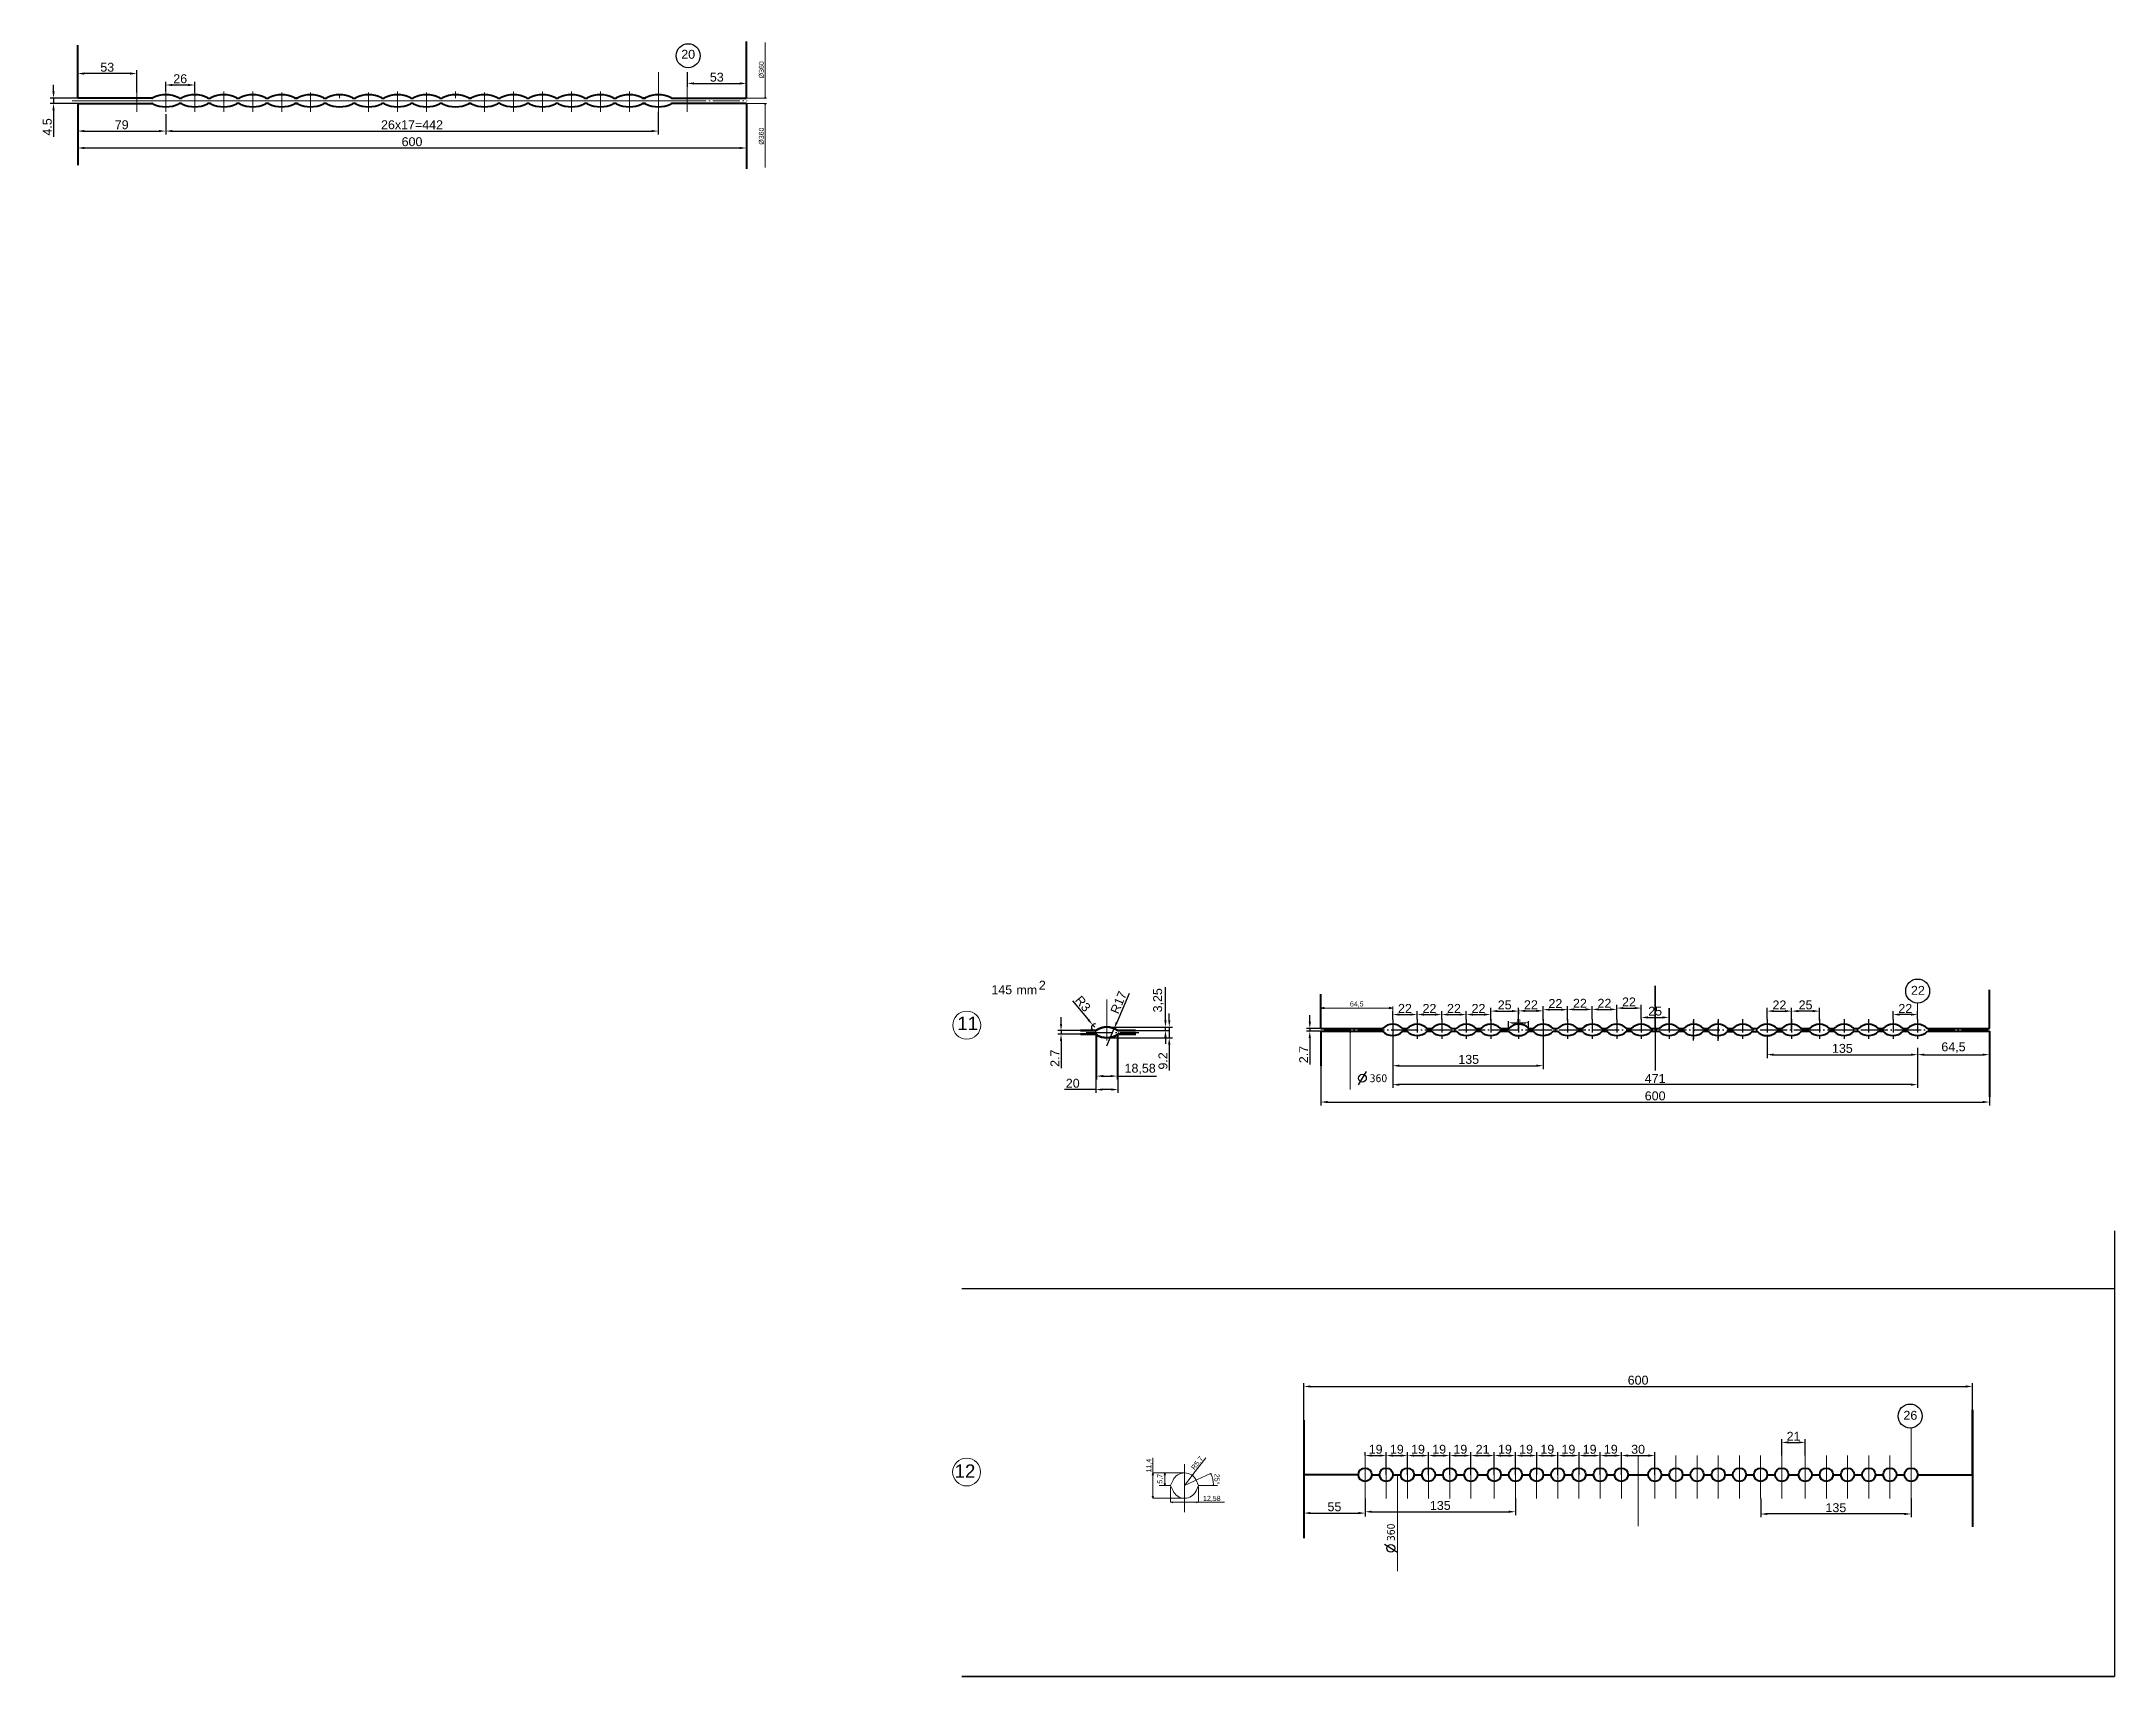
# Model space of a CAD drawing. Header units: millimetres. Extents: x 1526 to 31626, y -4643 to 9189.
# Drawn here: x 1526 to 3387, y 3333 to 4800 of the extents above; entities that cross this region are included whole.
import ezdxf

# ---------------------------------------------------------------- set-up
doc = ezdxf.new("R2010")
doc.units = ezdxf.units.MM
for name, pattern in [('ACAD_ISO02W100', [15, 12, -3]), ('ACAD_ISO04W100', [30, 24, -3, 0, -3]), ('CENTER', [50.8, 31.75, -6.35, 6.35, -6.35])]:
    doc.linetypes.add(name, pattern=pattern)
for name, color, linetype, lineweight in [('контурная', 7, 'Continuous', 50), ('осевые', 1, 'ACAD_ISO04W100', 25), ('тонкая', 7, 'Continuous', 20), ('тонкий', 7, 'Continuous', 20)]:
    doc.layers.add(name, color=color, linetype=linetype, lineweight=lineweight)
doc.layers.add('осевая', color=4, linetype='Continuous')
doc.styles.add('s1v4', font='arial.ttf', dxfattribs={"height": 4})
doc.styles.get("Standard").update_dxf_attribs({"font": 'arial.ttf'})
doc.dimstyles.new('ISO-25', dxfattribs={"dimtxt": 2.5, "dimasz": 2.5, "dimexe": 1.25, "dimexo": 0.625, "dimtad": 1, "dimtxsty": 'Standard', "dimcen": 2.5, "dimadec": 0, "dimazin": 0, "dimtfac": 1, "dimtmove": 0, "dimatfit": 3, "dimfxl": 1, "dimarcsym": 0})
doc.dimstyles.new('s2v4', dxfattribs={"dimtxt": 8, "dimasz": 6, "dimexe": 3, "dimexo": 0, "dimgap": 1.5, "dimtad": 1, "dimtxsty": 'Standard', "dimcen": 2.5, "dimadec": 0, "dimazin": 0, "dimtfac": 1, "dimtmove": 0, "dimatfit": 3, "dimfxl": 1, "dimarcsym": 0})

msp = doc.modelspace()

# ---------------------------------------------------------------- texts
at = {"char_height": 8, "attachment_point": 5}
for s, insert in [('20', (2106.61802, 4788.01824)), ('22', (3210.06467, 3948.19609)), ('26', (3203.30739, 3566.86947))]:
    msp.add_mtext(s, dxfattribs=dict(at, insert=insert))
at = {"lineweight": 15, "char_height": 4.5, "attachment_point": 5}
for s, insert, rotation in [('%%c360', (2172.35497, 4774.14819), 90), ('%%c360', (2172.35912, 4714.64883), 90), ('11,4', (2520.35526, 3521.84524), 90), ('R5.7', (2563.32465, 3524.04931), 53), ('5,7', (2530.28201, 3509.94344), 90), ('25°', (2581.08268, 3509.65536), 267.78350628)]:
    msp.add_mtext(s, dxfattribs=dict(at, insert=insert, rotation=rotation))
at = {"insert": (2718.12481, 3872.86617), "char_height": 7, "width": 33.292, "attachment_point": 1}
msp.add_mtext('{\\fTahoma|b0|i0|c162|p32;360}', dxfattribs=at)
at = {"insert": (2733.68845, 3454.06708), "char_height": 7, "width": 33.292, "attachment_point": 1, "rotation": 90}
msp.add_mtext('{\\fTahoma|b0|i0|c162|p32;360}', dxfattribs=at)
at = {"layer": 'тонкая', "style": 's1v4'}
for s, p in [('145', (2378.6819, 3944.76014)), ('mm', (2401.13672, 3944.55893)), ('2', (2421.27666, 3948.84802))]:
    msp.add_text(s, height=8, dxfattribs=at).set_placement(p)
at = {"layer": 'тонкий', "style": 's1v4'}
for s, p in [('11', (2348.10666, 3912.62799)), ('12', (2345.65315, 3510.8356))]:
    msp.add_text(s, height=12, dxfattribs=at).set_placement(p)
at = {"layer": 'тонкий', "char_height": 4.5, "attachment_point": 5}
for s, insert in [('64,5', (2706.53094, 3935.59665)), ('12,58', (2576.50813, 3491.97211))]:
    msp.add_mtext(s, dxfattribs=dict(at, insert=insert))

# ---------------------------------------------------------------- blocks, each defined once
blk = doc.blocks.new('*D233')
at = {"layer": 'Defpoints', "color": 0, "transparency": 16777216}
for p in [(1637.8, 4725.2), (2079.8, 4736.5), (2079.8, 4719.2)]:
    blk.add_point(p, dxfattribs=at)
at = {"layer": 'тонкий', "color": 0, "lineweight": -2, "transparency": 16777216}
for p, q in [((1637.8, 4725.2), (1637.8, 4716.2)), ((2079.8, 4736.5), (2079.8, 4716.2)), ((1643.8, 4719.2), (2073.8, 4719.2))]:
    blk.add_line(p, q, dxfattribs=at)
at = {"layer": 'тонкий', "color": 0, "transparency": 16777216}
for points in [[(1643.8, 4720.2), (1643.8, 4718.2), (1637.8, 4719.2)], [(2073.8, 4720.2), (2073.8, 4718.2), (2079.8, 4719.2)]]:
    blk.add_solid(points, dxfattribs=at)
at = {"layer": 'тонкий', "color": 0, "transparency": 16777216, "insert": (1858.8, 4724.8), "char_height": 8, "attachment_point": 5}
blk.add_mtext('26x17=442', dxfattribs=at)
blk = doc.blocks.new('*D383')
at = {"layer": 'Defpoints', "color": 0, "transparency": 16777216}
for p in [(1558.8, 4743.9), (2158.8, 4743.9), (2158.8, 4704)]:
    blk.add_point(p, dxfattribs=at)
at = {"layer": 'тонкий', "color": 0, "lineweight": -2, "transparency": 16777216}
for p, q in [((1558.8, 4743.9), (1558.8, 4701)), ((2158.8, 4743.9), (2158.8, 4701)), ((1564.8, 4704), (2152.8, 4704))]:
    blk.add_line(p, q, dxfattribs=at)
at = {"layer": 'тонкий', "color": 0, "transparency": 16777216}
for points in [[(1564.8, 4705), (1564.8, 4703), (1558.8, 4704)], [(2152.8, 4705), (2152.8, 4703), (2158.8, 4704)]]:
    blk.add_solid(points, dxfattribs=at)
at = {"layer": 'тонкий', "color": 0, "transparency": 16777216, "insert": (1858.8, 4709.6), "char_height": 8, "attachment_point": 5}
blk.add_mtext('600', dxfattribs=at)
blk = doc.blocks.new('*D234')
at = {"layer": 'Defpoints', "color": 0, "transparency": 16777216}
for p in [(1558.8, 4743.3), (1637.8, 4734.3), (1637.8, 4719.2)]:
    blk.add_point(p, dxfattribs=at)
at = {"layer": 'тонкий', "color": 0, "lineweight": -2, "transparency": 16777216}
for p, q in [((1558.8, 4743.3), (1558.8, 4716.2)), ((1637.8, 4734.3), (1637.8, 4716.2)), ((1564.8, 4719.2), (1631.8, 4719.2))]:
    blk.add_line(p, q, dxfattribs=at)
at = {"layer": 'тонкий', "color": 0, "transparency": 16777216}
for points in [[(1564.8, 4720.2), (1564.8, 4718.2), (1558.8, 4719.2)], [(1631.8, 4720.2), (1631.8, 4718.2), (1637.8, 4719.2)]]:
    blk.add_solid(points, dxfattribs=at)
at = {"layer": 'тонкий', "color": 0, "transparency": 16777216, "insert": (1598.3, 4724.8), "char_height": 8, "attachment_point": 5}
blk.add_mtext('79', dxfattribs=at)
blk = doc.blocks.new('*D384')
at = {"layer": 'Defpoints', "color": 0, "transparency": 16777216}
for p in [(1537.1, 4743.9), (1592.1, 4748.7), (1592.1, 4743.9)]:
    blk.add_point(p, dxfattribs=at)
at = {"layer": 'тонкий', "color": 0, "lineweight": -2, "transparency": 16777216}
for p, q in [((1592.1, 4748.7), (1534.1, 4748.7)), ((1592.1, 4743.9), (1534.1, 4743.9)), ((1537.1, 4754.7), (1537.1, 4760.7)), ((1537.1, 4748.7), (1537.1, 4743.9)), ((1537.1, 4737.9), (1537.1, 4714))]:
    blk.add_line(p, q, dxfattribs=at)
at = {"layer": 'тонкий', "color": 0, "transparency": 16777216}
for points in [[(1536.1, 4754.7), (1538.1, 4754.7), (1537.1, 4748.7)], [(1536.1, 4737.9), (1538.1, 4737.9), (1537.1, 4743.9)]]:
    blk.add_solid(points, dxfattribs=at)
at = {"layer": 'тонкий', "color": 0, "transparency": 16777216, "insert": (1531.5, 4722.9), "char_height": 8, "attachment_point": 5, "rotation": 90}
blk.add_mtext('4.5', dxfattribs=at)
blk = doc.blocks.new('*D385')
at = {"layer": 'Defpoints', "color": 0, "transparency": 16777216}
for p in [(1637.8, 4760.5), (1637.8, 4754.7), (1663.8, 4753.9)]:
    blk.add_point(p, dxfattribs=at)
at = {"layer": 'тонкий', "color": 0, "lineweight": -2, "transparency": 16777216}
for p, q in [((1637.8, 4754.7), (1637.8, 4763.5)), ((1663.8, 4753.9), (1663.8, 4763.5)), ((1657.8, 4760.5), (1643.8, 4760.5))]:
    blk.add_line(p, q, dxfattribs=at)
at = {"layer": 'тонкий', "color": 0, "transparency": 16777216}
for points in [[(1643.8, 4761.5), (1643.8, 4759.5), (1637.8, 4760.5)], [(1657.8, 4761.5), (1657.8, 4759.5), (1663.8, 4760.5)]]:
    blk.add_solid(points, dxfattribs=at)
at = {"layer": 'тонкий', "color": 0, "transparency": 16777216, "insert": (1650.8, 4766.1), "char_height": 8, "attachment_point": 5}
blk.add_mtext('26', dxfattribs=at)
blk = doc.blocks.new('_Open30')
at = {"color": 0, "linetype": 'ByBlock', "lineweight": -2}
for p, q in [((-1, 0.27), (0, 0)), ((0, 0), (-1, -0.27)), ((0, 0), (-1, 0))]:
    blk.add_line(p, q, dxfattribs=at)
blk = doc.blocks.new('*D235')
at = {"layer": 'Defpoints', "color": 0, "transparency": 16777216}
for p in [(2105.8, 4772.1), (2158.8, 4761.9), (2158.8, 4754.7)]:
    blk.add_point(p, dxfattribs=at)
at = {"layer": 'тонкий', "color": 0, "lineweight": -2, "transparency": 16777216}
for p, q in [((2105.8, 4772.1), (2105.8, 4758.9)), ((2158.8, 4754.7), (2158.8, 4764.9)), ((2111.8, 4761.9), (2152.8, 4761.9))]:
    blk.add_line(p, q, dxfattribs=at)
at = {"layer": 'тонкий', "color": 0, "transparency": 16777216}
for points in [[(2111.8, 4762.9), (2111.8, 4760.9), (2105.8, 4761.9)], [(2152.8, 4762.9), (2152.8, 4760.9), (2158.8, 4761.9)]]:
    blk.add_solid(points, dxfattribs=at)
at = {"layer": 'тонкий', "color": 0, "transparency": 16777216, "insert": (2132.3, 4767.5), "char_height": 8, "attachment_point": 5}
blk.add_mtext('53', dxfattribs=at)
blk = doc.blocks.new('*D247')
at = {"layer": 'Defpoints', "color": 0, "transparency": 16777216}
for p in [(1558.8, 4770.8), (1558.8, 4758.2), (1611.8, 4753.9)]:
    blk.add_point(p, dxfattribs=at)
at = {"layer": 'тонкий', "color": 0, "lineweight": -2, "transparency": 16777216}
for p, q in [((1558.8, 4758.2), (1558.8, 4773.8)), ((1605.8, 4770.8), (1564.8, 4770.8)), ((1611.8, 4753.9), (1611.8, 4773.8))]:
    blk.add_line(p, q, dxfattribs=at)
at = {"layer": 'тонкий', "color": 0, "transparency": 16777216}
for points in [[(1564.8, 4771.8), (1564.8, 4769.8), (1558.8, 4770.8)], [(1605.8, 4771.8), (1605.8, 4769.8), (1611.8, 4770.8)]]:
    blk.add_solid(points, dxfattribs=at)
at = {"layer": 'тонкий', "color": 0, "transparency": 16777216, "insert": (1585.3, 4776.4), "char_height": 8, "attachment_point": 5}
blk.add_mtext('53', dxfattribs=at)
blk = doc.blocks.new('*D340')
at = {"layer": 'Defpoints', "color": 0, "transparency": 16777216}
for p in [(2760.8, 3926.5), (2738.8, 3922.4), (2760.8, 3922.4)]:
    blk.add_point(p, dxfattribs=at)
at = {"layer": 'тонкий', "color": 0, "lineweight": -2, "transparency": 16777216}
for p, q in [((2738.8, 3922.4), (2738.8, 3929.5)), ((2744.8, 3926.5), (2754.8, 3926.5)), ((2760.8, 3922.4), (2760.8, 3929.5))]:
    blk.add_line(p, q, dxfattribs=at)
at = {"layer": 'тонкий', "color": 0, "transparency": 16777216}
for points in [[(2744.8, 3927.5), (2744.8, 3925.5), (2738.8, 3926.5)], [(2754.8, 3927.5), (2754.8, 3925.5), (2760.8, 3926.5)]]:
    blk.add_solid(points, dxfattribs=at)
at = {"layer": 'тонкий', "color": 0, "transparency": 16777216, "insert": (2749.8, 3932), "char_height": 8, "attachment_point": 5}
blk.add_mtext('22', dxfattribs=at)
blk = doc.blocks.new('*D219')
at = {"layer": 'Defpoints', "color": 0, "transparency": 16777216}
for p in [(2851.8, 3929.6), (2826.8, 3921.3), (2851.8, 3912.7)]:
    blk.add_point(p, dxfattribs=at)
at = {"layer": 'тонкий', "color": 0, "lineweight": -2, "transparency": 16777216}
for p, q in [((2826.8, 3921.3), (2826.8, 3932.6)), ((2832.8, 3929.6), (2845.8, 3929.6)), ((2851.8, 3912.7), (2851.8, 3932.6))]:
    blk.add_line(p, q, dxfattribs=at)
at = {"layer": 'тонкий', "color": 0, "transparency": 16777216}
for points in [[(2832.8, 3930.6), (2832.8, 3928.6), (2826.8, 3929.6)], [(2845.8, 3930.6), (2845.8, 3928.6), (2851.8, 3929.6)]]:
    blk.add_solid(points, dxfattribs=at)
at = {"layer": 'тонкий', "color": 0, "transparency": 16777216, "insert": (2839.3, 3935.1), "char_height": 8, "attachment_point": 5}
blk.add_mtext('25', dxfattribs=at)
blk = doc.blocks.new('*D220')
at = {"color": 0, "lineweight": -2, "transparency": 16777216}
for p, q in [((2842.8, 3913.4), (2842.8, 3920.5)), ((2845.3, 3919.2), (2858.3, 3919.2)), ((2860.8, 3913.4), (2860.8, 3920.5))]:
    blk.add_line(p, q, dxfattribs=at)
at = {"color": 0, "transparency": 16777216}
for points in [[(2845.3, 3919.6), (2845.3, 3918.8), (2842.8, 3919.2)], [(2858.3, 3919.6), (2858.3, 3918.8), (2860.8, 3919.2)]]:
    blk.add_solid(points, dxfattribs=at)
at = {"layer": 'Defpoints', "color": 0, "transparency": 16777216}
for p in [(2842.8, 3912.7), (2860.8, 3919.2), (2860.8, 3912.7)]:
    blk.add_point(p, dxfattribs=at)
at = {"color": 0, "transparency": 16777216, "insert": (2851.8, 3921.1), "char_height": 2.5, "attachment_point": 5}
blk.add_mtext('18', dxfattribs=at)
blk = doc.blocks.new('*D341')
at = {"layer": 'Defpoints', "color": 0, "transparency": 16777216}
for p in [(3187.8, 3926.5), (3187.8, 3922.4), (3209.8, 3922.4)]:
    blk.add_point(p, dxfattribs=at)
at = {"layer": 'тонкий', "color": 0, "lineweight": -2, "transparency": 16777216}
for p, q in [((3187.8, 3922.4), (3187.8, 3929.5)), ((3203.8, 3926.5), (3193.8, 3926.5)), ((3209.8, 3922.4), (3209.8, 3929.5))]:
    blk.add_line(p, q, dxfattribs=at)
at = {"layer": 'тонкий', "color": 0, "transparency": 16777216}
for points in [[(3193.8, 3927.5), (3193.8, 3925.5), (3187.8, 3926.5)], [(3203.8, 3927.5), (3203.8, 3925.5), (3209.8, 3926.5)]]:
    blk.add_solid(points, dxfattribs=at)
at = {"layer": 'тонкий', "color": 0, "transparency": 16777216, "insert": (3198.8, 3932), "char_height": 8, "attachment_point": 5}
blk.add_mtext('22', dxfattribs=at)
blk = doc.blocks.new('*D221')
at = {"layer": 'Defpoints', "color": 0, "transparency": 16777216}
for p in [(3096.8, 3929.6), (3096.8, 3912.7), (3121.8, 3921.3)]:
    blk.add_point(p, dxfattribs=at)
at = {"layer": 'тонкий', "color": 0, "lineweight": -2, "transparency": 16777216}
for p, q in [((3096.8, 3912.7), (3096.8, 3932.6)), ((3115.8, 3929.6), (3102.8, 3929.6)), ((3121.8, 3921.3), (3121.8, 3932.6))]:
    blk.add_line(p, q, dxfattribs=at)
at = {"layer": 'тонкий', "color": 0, "transparency": 16777216}
for points in [[(3102.8, 3930.6), (3102.8, 3928.6), (3096.8, 3929.6)], [(3115.8, 3930.6), (3115.8, 3928.6), (3121.8, 3929.6)]]:
    blk.add_solid(points, dxfattribs=at)
at = {"layer": 'тонкий', "color": 0, "transparency": 16777216, "insert": (3109.3, 3935.1), "char_height": 8, "attachment_point": 5}
blk.add_mtext('25', dxfattribs=at)
blk = doc.blocks.new('*D342')
at = {"layer": 'Defpoints', "color": 0, "transparency": 16777216}
for p in [(2986.8, 3932.1), (2961.8, 3922.4), (2986.8, 3923.9)]:
    blk.add_point(p, dxfattribs=at)
at = {"layer": 'тонкий', "color": 0, "lineweight": -2, "transparency": 16777216}
for p, q in [((2961.8, 3922.4), (2961.8, 3926.9)), ((2986.8, 3932.1), (2986.8, 3920.9)), ((2967.8, 3923.9), (2980.8, 3923.9))]:
    blk.add_line(p, q, dxfattribs=at)
at = {"layer": 'тонкий', "color": 0, "transparency": 16777216}
for points in [[(2967.8, 3924.9), (2967.8, 3922.9), (2961.8, 3923.9)], [(2980.8, 3924.9), (2980.8, 3922.9), (2986.8, 3923.9)]]:
    blk.add_solid(points, dxfattribs=at)
at = {"layer": 'тонкий', "color": 0, "transparency": 16777216, "insert": (2974.3, 3929.5), "char_height": 8, "attachment_point": 5}
blk.add_mtext('25', dxfattribs=at)
blk = doc.blocks.new('*D387')
at = {"layer": 'Defpoints', "color": 0, "transparency": 16777216}
for p in [(2674.3, 3880.4), (3274.3, 3852.7), (3274.3, 3848)]:
    blk.add_point(p, dxfattribs=at)
at = {"layer": 'тонкий', "color": 0, "lineweight": -2, "transparency": 16777216}
for p, q in [((2674.3, 3880.4), (2674.3, 3845)), ((3274.3, 3852.7), (3274.3, 3845)), ((2680.3, 3848), (3268.3, 3848))]:
    blk.add_line(p, q, dxfattribs=at)
at = {"layer": 'тонкий', "color": 0, "transparency": 16777216}
for points in [[(2680.3, 3849), (2680.3, 3847), (2674.3, 3848)], [(3268.3, 3849), (3268.3, 3847), (3274.3, 3848)]]:
    blk.add_solid(points, dxfattribs=at)
at = {"layer": 'тонкий', "color": 0, "transparency": 16777216, "insert": (2974.3, 3853.5), "char_height": 8, "attachment_point": 5}
blk.add_mtext('600', dxfattribs=at)
blk = doc.blocks.new('*D388')
at = {"layer": 'Defpoints', "color": 0, "transparency": 16777216}
for p in [(2714, 3492.2), (2849, 3492.2), (2849, 3480.4)]:
    blk.add_point(p, dxfattribs=at)
at = {"layer": 'тонкий', "color": 0, "lineweight": -2, "transparency": 16777216}
for p, q in [((2714, 3492.2), (2714, 3477.4)), ((2720, 3480.4), (2843, 3480.4)), ((2849, 3492.2), (2849, 3477.4))]:
    blk.add_line(p, q, dxfattribs=at)
at = {"layer": 'тонкий', "color": 0, "transparency": 16777216}
for points in [[(2720, 3481.4), (2720, 3479.4), (2714, 3480.4)], [(2843, 3481.4), (2843, 3479.4), (2849, 3480.4)]]:
    blk.add_solid(points, dxfattribs=at)
at = {"layer": 'тонкий', "color": 0, "transparency": 16777216, "insert": (2781.5, 3486), "char_height": 8, "attachment_point": 5}
blk.add_mtext('135', dxfattribs=at)
blk = doc.blocks.new('*D389')
at = {"layer": 'Defpoints', "color": 0, "transparency": 16777216}
for p in [(3069, 3492.2), (3204, 3492.2), (3069, 3478.4)]:
    blk.add_point(p, dxfattribs=at)
at = {"layer": 'тонкий', "color": 0, "lineweight": -2, "transparency": 16777216}
for p, q in [((3069, 3492.2), (3069, 3475.4)), ((3204, 3492.2), (3204, 3475.4)), ((3198, 3478.4), (3075, 3478.4))]:
    blk.add_line(p, q, dxfattribs=at)
at = {"layer": 'тонкий', "color": 0, "transparency": 16777216}
for points in [[(3075, 3479.4), (3075, 3477.4), (3069, 3478.4)], [(3198, 3479.4), (3198, 3477.4), (3204, 3478.4)]]:
    blk.add_solid(points, dxfattribs=at)
at = {"layer": 'тонкий', "color": 0, "transparency": 16777216, "insert": (3136.5, 3484), "char_height": 8, "attachment_point": 5}
blk.add_mtext('135', dxfattribs=at)
blk = doc.blocks.new('*D390')
at = {"layer": 'Defpoints', "color": 0, "transparency": 16777216}
for p in [(3109, 3542.6), (3088, 3530.8), (3109, 3530.8)]:
    blk.add_point(p, dxfattribs=at)
at = {"layer": 'тонкий', "color": 0, "lineweight": -2, "transparency": 16777216}
for p, q in [((3088, 3530.8), (3088, 3545.6)), ((3094, 3542.6), (3103, 3542.6)), ((3109, 3530.8), (3109, 3545.6))]:
    blk.add_line(p, q, dxfattribs=at)
at = {"layer": 'тонкий', "color": 0, "transparency": 16777216}
for points in [[(3094, 3543.6), (3094, 3541.6), (3088, 3542.6)], [(3103, 3543.6), (3103, 3541.6), (3109, 3542.6)]]:
    blk.add_solid(points, dxfattribs=at)
at = {"layer": 'тонкий', "color": 0, "transparency": 16777216, "insert": (3098.5, 3548.1), "char_height": 8, "attachment_point": 5}
blk.add_mtext('21', dxfattribs=at)
blk = doc.blocks.new('*D391')
at = {"layer": 'Defpoints', "color": 0, "transparency": 16777216}
for p in [(2714, 3530.8), (2733, 3530.8), (2733, 3530.8)]:
    blk.add_point(p, dxfattribs=at)
at = {"layer": 'тонкий', "color": 0, "lineweight": -2, "transparency": 16777216}
for p, q in [((2714, 3530.8), (2714, 3533.8)), ((2720, 3530.8), (2727, 3530.8)), ((2733, 3530.8), (2733, 3533.8))]:
    blk.add_line(p, q, dxfattribs=at)
at = {"layer": 'тонкий', "color": 0, "transparency": 16777216}
for points in [[(2720, 3531.8), (2720, 3529.8), (2714, 3530.8)], [(2727, 3531.8), (2727, 3529.8), (2733, 3530.8)]]:
    blk.add_solid(points, dxfattribs=at)
at = {"layer": 'тонкий', "color": 0, "transparency": 16777216, "insert": (2723.5, 3536.4), "char_height": 8, "attachment_point": 5}
blk.add_mtext('19', dxfattribs=at)
blk = doc.blocks.new('*D392')
at = {"layer": 'Defpoints', "color": 0, "transparency": 16777216}
for p in [(2752, 3530.8), (2733, 3513.6), (2752, 3513.6)]:
    blk.add_point(p, dxfattribs=at)
at = {"layer": 'тонкий', "color": 0, "lineweight": -2, "transparency": 16777216}
for p, q in [((2733, 3513.6), (2733, 3533.8)), ((2739, 3530.8), (2746, 3530.8)), ((2752, 3513.6), (2752, 3533.8))]:
    blk.add_line(p, q, dxfattribs=at)
at = {"layer": 'тонкий', "color": 0, "transparency": 16777216}
for points in [[(2739, 3531.8), (2739, 3529.8), (2733, 3530.8)], [(2746, 3531.8), (2746, 3529.8), (2752, 3530.8)]]:
    blk.add_solid(points, dxfattribs=at)
at = {"layer": 'тонкий', "color": 0, "transparency": 16777216, "insert": (2742.5, 3536.4), "char_height": 8, "attachment_point": 5}
blk.add_mtext('19', dxfattribs=at)
blk = doc.blocks.new('*D393')
at = {"layer": 'Defpoints', "color": 0, "transparency": 16777216}
for p in [(2771, 3530.8), (2752, 3514.3), (2771, 3513.6)]:
    blk.add_point(p, dxfattribs=at)
at = {"layer": 'тонкий', "color": 0, "lineweight": -2, "transparency": 16777216}
for p, q in [((2752, 3514.3), (2752, 3533.8)), ((2758, 3530.8), (2765, 3530.8)), ((2771, 3513.6), (2771, 3533.8))]:
    blk.add_line(p, q, dxfattribs=at)
at = {"layer": 'тонкий', "color": 0, "transparency": 16777216}
for points in [[(2758, 3531.8), (2758, 3529.8), (2752, 3530.8)], [(2765, 3531.8), (2765, 3529.8), (2771, 3530.8)]]:
    blk.add_solid(points, dxfattribs=at)
at = {"layer": 'тонкий', "color": 0, "transparency": 16777216, "insert": (2761.5, 3536.4), "char_height": 8, "attachment_point": 5}
blk.add_mtext('19', dxfattribs=at)
blk = doc.blocks.new('*D394')
at = {"layer": 'Defpoints', "color": 0, "transparency": 16777216}
for p in [(2790, 3530.8), (2771, 3513.6), (2790, 3513.6)]:
    blk.add_point(p, dxfattribs=at)
at = {"layer": 'тонкий', "color": 0, "lineweight": -2, "transparency": 16777216}
for p, q in [((2771, 3513.6), (2771, 3533.8)), ((2777, 3530.8), (2784, 3530.8)), ((2790, 3513.6), (2790, 3533.8))]:
    blk.add_line(p, q, dxfattribs=at)
at = {"layer": 'тонкий', "color": 0, "transparency": 16777216}
for points in [[(2777, 3531.8), (2777, 3529.8), (2771, 3530.8)], [(2784, 3531.8), (2784, 3529.8), (2790, 3530.8)]]:
    blk.add_solid(points, dxfattribs=at)
at = {"layer": 'тонкий', "color": 0, "transparency": 16777216, "insert": (2780.5, 3536.4), "char_height": 8, "attachment_point": 5}
blk.add_mtext('19', dxfattribs=at)
blk = doc.blocks.new('*D395')
at = {"layer": 'Defpoints', "color": 0, "transparency": 16777216}
for p in [(2809, 3530.8), (2790, 3513.6), (2809, 3513.6)]:
    blk.add_point(p, dxfattribs=at)
at = {"layer": 'тонкий', "color": 0, "lineweight": -2, "transparency": 16777216}
for p, q in [((2790, 3513.6), (2790, 3533.8)), ((2796, 3530.8), (2803, 3530.8)), ((2809, 3513.6), (2809, 3533.8))]:
    blk.add_line(p, q, dxfattribs=at)
at = {"layer": 'тонкий', "color": 0, "transparency": 16777216}
for points in [[(2796, 3531.8), (2796, 3529.8), (2790, 3530.8)], [(2803, 3531.8), (2803, 3529.8), (2809, 3530.8)]]:
    blk.add_solid(points, dxfattribs=at)
at = {"layer": 'тонкий', "color": 0, "transparency": 16777216, "insert": (2799.5, 3536.4), "char_height": 8, "attachment_point": 5}
blk.add_mtext('19', dxfattribs=at)
blk = doc.blocks.new('*D396')
at = {"layer": 'Defpoints', "color": 0, "transparency": 16777216}
for p in [(2830, 3530.8), (2809, 3513.6), (2830, 3513.6)]:
    blk.add_point(p, dxfattribs=at)
at = {"layer": 'тонкий', "color": 0, "lineweight": -2, "transparency": 16777216}
for p, q in [((2809, 3513.6), (2809, 3533.8)), ((2815, 3530.8), (2824, 3530.8)), ((2830, 3513.6), (2830, 3533.8))]:
    blk.add_line(p, q, dxfattribs=at)
at = {"layer": 'тонкий', "color": 0, "transparency": 16777216}
for points in [[(2815, 3531.8), (2815, 3529.8), (2809, 3530.8)], [(2824, 3531.8), (2824, 3529.8), (2830, 3530.8)]]:
    blk.add_solid(points, dxfattribs=at)
at = {"layer": 'тонкий', "color": 0, "transparency": 16777216, "insert": (2819.5, 3536.4), "char_height": 8, "attachment_point": 5}
blk.add_mtext('21', dxfattribs=at)
blk = doc.blocks.new('*D397')
at = {"layer": 'Defpoints', "color": 0, "transparency": 16777216}
for p in [(2849, 3530.8), (2830, 3513.6), (2849, 3513.6)]:
    blk.add_point(p, dxfattribs=at)
at = {"layer": 'тонкий', "color": 0, "lineweight": -2, "transparency": 16777216}
for p, q in [((2830, 3513.6), (2830, 3533.8)), ((2836, 3530.8), (2843, 3530.8)), ((2849, 3513.6), (2849, 3533.8))]:
    blk.add_line(p, q, dxfattribs=at)
at = {"layer": 'тонкий', "color": 0, "transparency": 16777216}
for points in [[(2836, 3531.8), (2836, 3529.8), (2830, 3530.8)], [(2843, 3531.8), (2843, 3529.8), (2849, 3530.8)]]:
    blk.add_solid(points, dxfattribs=at)
at = {"layer": 'тонкий', "color": 0, "transparency": 16777216, "insert": (2839.5, 3536.4), "char_height": 8, "attachment_point": 5}
blk.add_mtext('19', dxfattribs=at)
blk = doc.blocks.new('*D398')
at = {"layer": 'Defpoints', "color": 0, "transparency": 16777216}
for p in [(2868, 3530.8), (2849, 3513.6), (2868, 3513.6)]:
    blk.add_point(p, dxfattribs=at)
at = {"layer": 'тонкий', "color": 0, "lineweight": -2, "transparency": 16777216}
for p, q in [((2849, 3513.6), (2849, 3533.8)), ((2855, 3530.8), (2862, 3530.8)), ((2868, 3513.6), (2868, 3533.8))]:
    blk.add_line(p, q, dxfattribs=at)
at = {"layer": 'тонкий', "color": 0, "transparency": 16777216}
for points in [[(2855, 3531.8), (2855, 3529.8), (2849, 3530.8)], [(2862, 3531.8), (2862, 3529.8), (2868, 3530.8)]]:
    blk.add_solid(points, dxfattribs=at)
at = {"layer": 'тонкий', "color": 0, "transparency": 16777216, "insert": (2858.5, 3536.4), "char_height": 8, "attachment_point": 5}
blk.add_mtext('19', dxfattribs=at)
blk = doc.blocks.new('*D399')
at = {"layer": 'Defpoints', "color": 0, "transparency": 16777216}
for p in [(2887, 3530.8), (2868, 3513.6), (2887, 3513.6)]:
    blk.add_point(p, dxfattribs=at)
at = {"layer": 'тонкий', "color": 0, "lineweight": -2, "transparency": 16777216}
for p, q in [((2868, 3513.6), (2868, 3533.8)), ((2874, 3530.8), (2881, 3530.8)), ((2887, 3513.6), (2887, 3533.8))]:
    blk.add_line(p, q, dxfattribs=at)
at = {"layer": 'тонкий', "color": 0, "transparency": 16777216}
for points in [[(2874, 3531.8), (2874, 3529.8), (2868, 3530.8)], [(2881, 3531.8), (2881, 3529.8), (2887, 3530.8)]]:
    blk.add_solid(points, dxfattribs=at)
at = {"layer": 'тонкий', "color": 0, "transparency": 16777216, "insert": (2877.5, 3536.4), "char_height": 8, "attachment_point": 5}
blk.add_mtext('19', dxfattribs=at)
blk = doc.blocks.new('*D400')
at = {"layer": 'Defpoints', "color": 0, "transparency": 16777216}
for p in [(2906, 3530.8), (2887, 3513.6), (2906, 3513.6)]:
    blk.add_point(p, dxfattribs=at)
at = {"layer": 'тонкий', "color": 0, "lineweight": -2, "transparency": 16777216}
for p, q in [((2887, 3513.6), (2887, 3533.8)), ((2893, 3530.8), (2900, 3530.8)), ((2906, 3513.6), (2906, 3533.8))]:
    blk.add_line(p, q, dxfattribs=at)
at = {"layer": 'тонкий', "color": 0, "transparency": 16777216}
for points in [[(2893, 3531.8), (2893, 3529.8), (2887, 3530.8)], [(2900, 3531.8), (2900, 3529.8), (2906, 3530.8)]]:
    blk.add_solid(points, dxfattribs=at)
at = {"layer": 'тонкий', "color": 0, "transparency": 16777216, "insert": (2896.5, 3536.4), "char_height": 8, "attachment_point": 5}
blk.add_mtext('19', dxfattribs=at)
blk = doc.blocks.new('*D401')
at = {"layer": 'Defpoints', "color": 0, "transparency": 16777216}
for p in [(2925, 3530.8), (2906, 3513.6), (2925, 3513.6)]:
    blk.add_point(p, dxfattribs=at)
at = {"layer": 'тонкий', "color": 0, "lineweight": -2, "transparency": 16777216}
for p, q in [((2906, 3513.6), (2906, 3533.8)), ((2912, 3530.8), (2919, 3530.8)), ((2925, 3513.6), (2925, 3533.8))]:
    blk.add_line(p, q, dxfattribs=at)
at = {"layer": 'тонкий', "color": 0, "transparency": 16777216}
for points in [[(2912, 3531.8), (2912, 3529.8), (2906, 3530.8)], [(2919, 3531.8), (2919, 3529.8), (2925, 3530.8)]]:
    blk.add_solid(points, dxfattribs=at)
at = {"layer": 'тонкий', "color": 0, "transparency": 16777216, "insert": (2915.5, 3536.4), "char_height": 8, "attachment_point": 5}
blk.add_mtext('19', dxfattribs=at)
blk = doc.blocks.new('*D402')
at = {"layer": 'Defpoints', "color": 0, "transparency": 16777216}
for p in [(2944, 3530.8), (2925, 3513.6), (2944, 3513.6)]:
    blk.add_point(p, dxfattribs=at)
at = {"layer": 'тонкий', "color": 0, "lineweight": -2, "transparency": 16777216}
for p, q in [((2925, 3513.6), (2925, 3533.8)), ((2931, 3530.8), (2938, 3530.8)), ((2944, 3513.6), (2944, 3533.8))]:
    blk.add_line(p, q, dxfattribs=at)
at = {"layer": 'тонкий', "color": 0, "transparency": 16777216}
for points in [[(2931, 3531.8), (2931, 3529.8), (2925, 3530.8)], [(2938, 3531.8), (2938, 3529.8), (2944, 3530.8)]]:
    blk.add_solid(points, dxfattribs=at)
at = {"layer": 'тонкий', "color": 0, "transparency": 16777216, "insert": (2934.5, 3536.4), "char_height": 8, "attachment_point": 5}
blk.add_mtext('19', dxfattribs=at)
blk = doc.blocks.new('*D403')
at = {"layer": 'Defpoints', "color": 0, "transparency": 16777216}
for p in [(2974, 3530.8), (2944, 3514.3), (2974, 3513.6)]:
    blk.add_point(p, dxfattribs=at)
at = {"layer": 'тонкий', "color": 0, "lineweight": -2, "transparency": 16777216}
for p, q in [((2944, 3514.3), (2944, 3533.8)), ((2950, 3530.8), (2968, 3530.8)), ((2974, 3513.6), (2974, 3533.8))]:
    blk.add_line(p, q, dxfattribs=at)
at = {"layer": 'тонкий', "color": 0, "transparency": 16777216}
for points in [[(2950, 3531.8), (2950, 3529.8), (2944, 3530.8)], [(2968, 3531.8), (2968, 3529.8), (2974, 3530.8)]]:
    blk.add_solid(points, dxfattribs=at)
at = {"layer": 'тонкий', "color": 0, "transparency": 16777216, "insert": (2959, 3536.4), "char_height": 8, "attachment_point": 5}
blk.add_mtext('30', dxfattribs=at)
blk = doc.blocks.new('*D404')
at = {"layer": 'Defpoints', "color": 0, "transparency": 16777216}
for p in [(2659, 3513.6), (2714, 3492.2), (2714, 3479.2)]:
    blk.add_point(p, dxfattribs=at)
at = {"layer": 'тонкий', "color": 0, "lineweight": -2, "transparency": 16777216}
for p, q in [((2659, 3513.6), (2659, 3476.2)), ((2665, 3479.2), (2708, 3479.2)), ((2714, 3492.2), (2714, 3476.2))]:
    blk.add_line(p, q, dxfattribs=at)
at = {"layer": 'тонкий', "color": 0, "transparency": 16777216}
for points in [[(2665, 3480.2), (2665, 3478.2), (2659, 3479.2)], [(2708, 3480.2), (2708, 3478.2), (2714, 3479.2)]]:
    blk.add_solid(points, dxfattribs=at)
at = {"layer": 'тонкий', "color": 0, "transparency": 16777216, "insert": (2686.5, 3484.8), "char_height": 8, "attachment_point": 5}
blk.add_mtext('55', dxfattribs=at)
blk = doc.blocks.new('*D405')
at = {"layer": 'Defpoints', "color": 0, "transparency": 16777216}
for p in [(3259, 3592.8), (3259, 3571.7), (2659, 3562.5)]:
    blk.add_point(p, dxfattribs=at)
at = {"layer": 'тонкий', "color": 0, "lineweight": -2, "transparency": 16777216}
for p, q in [((2659, 3562.5), (2659, 3595.8)), ((2665, 3592.8), (3253, 3592.8)), ((3259, 3571.7), (3259, 3595.8))]:
    blk.add_line(p, q, dxfattribs=at)
at = {"layer": 'тонкий', "color": 0, "transparency": 16777216}
for points in [[(2665, 3593.8), (2665, 3591.8), (2659, 3592.8)], [(3253, 3593.8), (3253, 3591.8), (3259, 3592.8)]]:
    blk.add_solid(points, dxfattribs=at)
at = {"layer": 'тонкий', "color": 0, "transparency": 16777216, "insert": (2959, 3598.4), "char_height": 8, "attachment_point": 5}
blk.add_mtext('600', dxfattribs=at)
blk = doc.blocks.new('*D237')
at = {"layer": 'Defpoints', "color": 0, "transparency": 16777216}
for p in [(2738.8, 3912.7), (2873.8, 3912.7), (2873.8, 3880.6)]:
    blk.add_point(p, dxfattribs=at)
at = {"layer": 'тонкий', "color": 0, "lineweight": -2, "transparency": 16777216}
for p, q in [((2738.8, 3912.7), (2738.8, 3877.6)), ((2873.8, 3912.7), (2873.8, 3877.6)), ((2744.8, 3880.6), (2867.8, 3880.6))]:
    blk.add_line(p, q, dxfattribs=at)
at = {"layer": 'тонкий', "color": 0, "transparency": 16777216}
for points in [[(2744.8, 3881.6), (2744.8, 3879.6), (2738.8, 3880.6)], [(2867.8, 3881.6), (2867.8, 3879.6), (2873.8, 3880.6)]]:
    blk.add_solid(points, dxfattribs=at)
at = {"layer": 'тонкий', "color": 0, "transparency": 16777216, "insert": (2807, 3886.2), "char_height": 8, "attachment_point": 5}
blk.add_mtext('135', dxfattribs=at)
blk = doc.blocks.new('*D406')
at = {"layer": 'Defpoints', "color": 0, "transparency": 16777216}
for p in [(2782.8, 3926.5), (2760.8, 3923), (2782.8, 3922.4)]:
    blk.add_point(p, dxfattribs=at)
at = {"layer": 'тонкий', "color": 0, "lineweight": -2, "transparency": 16777216}
for p, q in [((2760.8, 3923), (2760.8, 3929.5)), ((2766.8, 3926.5), (2776.8, 3926.5)), ((2782.8, 3922.4), (2782.8, 3929.5))]:
    blk.add_line(p, q, dxfattribs=at)
at = {"layer": 'тонкий', "color": 0, "transparency": 16777216}
for points in [[(2766.8, 3927.5), (2766.8, 3925.5), (2760.8, 3926.5)], [(2776.8, 3927.5), (2776.8, 3925.5), (2782.8, 3926.5)]]:
    blk.add_solid(points, dxfattribs=at)
at = {"layer": 'тонкий', "color": 0, "transparency": 16777216, "insert": (2771.8, 3932), "char_height": 8, "attachment_point": 5}
blk.add_mtext('22', dxfattribs=at)
blk = doc.blocks.new('*D407')
at = {"layer": 'Defpoints', "color": 0, "transparency": 16777216}
for p in [(2804.8, 3926.5), (2782.8, 3922.4), (2804.8, 3922.4)]:
    blk.add_point(p, dxfattribs=at)
at = {"layer": 'тонкий', "color": 0, "lineweight": -2, "transparency": 16777216}
for p, q in [((2782.8, 3922.4), (2782.8, 3929.5)), ((2788.8, 3926.5), (2798.8, 3926.5)), ((2804.8, 3922.4), (2804.8, 3929.5))]:
    blk.add_line(p, q, dxfattribs=at)
at = {"layer": 'тонкий', "color": 0, "transparency": 16777216}
for points in [[(2788.8, 3927.5), (2788.8, 3925.5), (2782.8, 3926.5)], [(2798.8, 3927.5), (2798.8, 3925.5), (2804.8, 3926.5)]]:
    blk.add_solid(points, dxfattribs=at)
at = {"layer": 'тонкий', "color": 0, "transparency": 16777216, "insert": (2793.8, 3932), "char_height": 8, "attachment_point": 5}
blk.add_mtext('22', dxfattribs=at)
blk = doc.blocks.new('*D408')
at = {"layer": 'Defpoints', "color": 0, "transparency": 16777216}
for p in [(2826.8, 3926.5), (2804.8, 3922.4), (2826.8, 3921.9)]:
    blk.add_point(p, dxfattribs=at)
at = {"layer": 'тонкий', "color": 0, "lineweight": -2, "transparency": 16777216}
for p, q in [((2804.8, 3922.4), (2804.8, 3929.5)), ((2810.8, 3926.5), (2820.8, 3926.5)), ((2826.8, 3921.9), (2826.8, 3929.5))]:
    blk.add_line(p, q, dxfattribs=at)
at = {"layer": 'тонкий', "color": 0, "transparency": 16777216}
for points in [[(2810.8, 3927.5), (2810.8, 3925.5), (2804.8, 3926.5)], [(2820.8, 3927.5), (2820.8, 3925.5), (2826.8, 3926.5)]]:
    blk.add_solid(points, dxfattribs=at)
at = {"layer": 'тонкий', "color": 0, "transparency": 16777216, "insert": (2815.8, 3932), "char_height": 8, "attachment_point": 5}
blk.add_mtext('22', dxfattribs=at)
blk = doc.blocks.new('*D409')
at = {"layer": 'Defpoints', "color": 0, "transparency": 16777216}
for p in [(2851.8, 3930.8), (2873.8, 3929.8), (2873.8, 3922.4)]:
    blk.add_point(p, dxfattribs=at)
at = {"layer": 'тонкий', "color": 0, "lineweight": -2, "transparency": 16777216}
for p, q in [((2851.8, 3930.8), (2851.8, 3926.8)), ((2857.8, 3929.8), (2867.8, 3929.8)), ((2873.8, 3922.4), (2873.8, 3932.8))]:
    blk.add_line(p, q, dxfattribs=at)
at = {"layer": 'тонкий', "color": 0, "transparency": 16777216}
for points in [[(2857.8, 3930.8), (2857.8, 3928.8), (2851.8, 3929.8)], [(2867.8, 3930.8), (2867.8, 3928.8), (2873.8, 3929.8)]]:
    blk.add_solid(points, dxfattribs=at)
at = {"layer": 'тонкий', "color": 0, "transparency": 16777216, "insert": (2862.8, 3935.3), "char_height": 8, "attachment_point": 5}
blk.add_mtext('22', dxfattribs=at)
blk = doc.blocks.new('*D410')
at = {"layer": 'Defpoints', "color": 0, "transparency": 16777216}
for p in [(2895.8, 3930.9), (2873.8, 3921.3), (2895.8, 3922.4)]:
    blk.add_point(p, dxfattribs=at)
at = {"layer": 'тонкий', "color": 0, "lineweight": -2, "transparency": 16777216}
for p, q in [((2873.8, 3921.3), (2873.8, 3933.9)), ((2879.8, 3930.9), (2889.8, 3930.9)), ((2895.8, 3922.4), (2895.8, 3933.9))]:
    blk.add_line(p, q, dxfattribs=at)
at = {"layer": 'тонкий', "color": 0, "transparency": 16777216}
for points in [[(2879.8, 3931.9), (2879.8, 3929.9), (2873.8, 3930.9)], [(2889.8, 3931.9), (2889.8, 3929.9), (2895.8, 3930.9)]]:
    blk.add_solid(points, dxfattribs=at)
at = {"layer": 'тонкий', "color": 0, "transparency": 16777216, "insert": (2884.8, 3936.4), "char_height": 8, "attachment_point": 5}
blk.add_mtext('22', dxfattribs=at)
blk = doc.blocks.new('*D411')
at = {"layer": 'Defpoints', "color": 0, "transparency": 16777216}
for p in [(2917.8, 3931.1), (2895.8, 3921.3), (2917.8, 3922.4)]:
    blk.add_point(p, dxfattribs=at)
at = {"layer": 'тонкий', "color": 0, "lineweight": -2, "transparency": 16777216}
for p, q in [((2895.8, 3921.3), (2895.8, 3934.1)), ((2901.8, 3931.1), (2911.8, 3931.1)), ((2917.8, 3922.4), (2917.8, 3934.1))]:
    blk.add_line(p, q, dxfattribs=at)
at = {"layer": 'тонкий', "color": 0, "transparency": 16777216}
for points in [[(2901.8, 3932.1), (2901.8, 3930.1), (2895.8, 3931.1)], [(2911.8, 3932.1), (2911.8, 3930.1), (2917.8, 3931.1)]]:
    blk.add_solid(points, dxfattribs=at)
at = {"layer": 'тонкий', "color": 0, "transparency": 16777216, "insert": (2906.8, 3936.6), "char_height": 8, "attachment_point": 5}
blk.add_mtext('22', dxfattribs=at)
blk = doc.blocks.new('*D412')
at = {"layer": 'Defpoints', "color": 0, "transparency": 16777216}
for p in [(2939.8, 3931.1), (2917.8, 3922.4), (2939.8, 3922.4)]:
    blk.add_point(p, dxfattribs=at)
at = {"layer": 'тонкий', "color": 0, "lineweight": -2, "transparency": 16777216}
for p, q in [((2917.8, 3922.4), (2917.8, 3934.1)), ((2923.8, 3931.1), (2933.8, 3931.1)), ((2939.8, 3922.4), (2939.8, 3934.1))]:
    blk.add_line(p, q, dxfattribs=at)
at = {"layer": 'тонкий', "color": 0, "transparency": 16777216}
for points in [[(2923.8, 3932.1), (2923.8, 3930.1), (2917.8, 3931.1)], [(2933.8, 3932.1), (2933.8, 3930.1), (2939.8, 3931.1)]]:
    blk.add_solid(points, dxfattribs=at)
at = {"layer": 'тонкий', "color": 0, "transparency": 16777216, "insert": (2928.8, 3936.6), "char_height": 8, "attachment_point": 5}
blk.add_mtext('22', dxfattribs=at)
blk = doc.blocks.new('*D413')
at = {"layer": 'Defpoints', "color": 0, "transparency": 16777216}
for p in [(2961.8, 3932.3), (2939.8, 3922.4), (2961.8, 3922.4)]:
    blk.add_point(p, dxfattribs=at)
at = {"layer": 'тонкий', "color": 0, "lineweight": -2, "transparency": 16777216}
for p, q in [((2939.8, 3922.4), (2939.8, 3935.3)), ((2945.8, 3932.3), (2955.8, 3932.3)), ((2961.8, 3922.4), (2961.8, 3935.3))]:
    blk.add_line(p, q, dxfattribs=at)
at = {"layer": 'тонкий', "color": 0, "transparency": 16777216}
for points in [[(2945.8, 3933.3), (2945.8, 3931.3), (2939.8, 3932.3)], [(2955.8, 3933.3), (2955.8, 3931.3), (2961.8, 3932.3)]]:
    blk.add_solid(points, dxfattribs=at)
at = {"layer": 'тонкий', "color": 0, "transparency": 16777216, "insert": (2950.8, 3937.8), "char_height": 8, "attachment_point": 5}
blk.add_mtext('22', dxfattribs=at)
blk = doc.blocks.new('*D414')
at = {"layer": 'Defpoints', "color": 0, "transparency": 16777216}
for p in [(3096.8, 3929.6), (3074.8, 3922.4), (3096.8, 3921.1)]:
    blk.add_point(p, dxfattribs=at)
at = {"layer": 'тонкий', "color": 0, "lineweight": -2, "transparency": 16777216}
for p, q in [((3074.8, 3922.4), (3074.8, 3932.6)), ((3080.8, 3929.6), (3090.8, 3929.6)), ((3096.8, 3921.1), (3096.8, 3932.6))]:
    blk.add_line(p, q, dxfattribs=at)
at = {"layer": 'тонкий', "color": 0, "transparency": 16777216}
for points in [[(3080.8, 3930.6), (3080.8, 3928.6), (3074.8, 3929.6)], [(3090.8, 3930.6), (3090.8, 3928.6), (3096.8, 3929.6)]]:
    blk.add_solid(points, dxfattribs=at)
at = {"layer": 'тонкий', "color": 0, "transparency": 16777216, "insert": (3085.8, 3935.1), "char_height": 8, "attachment_point": 5}
blk.add_mtext('22', dxfattribs=at)
blk = doc.blocks.new('*D415')
at = {"layer": 'Defpoints', "color": 0, "transparency": 16777216}
for p in [(2664.4, 3911.5), (2674.3, 3914), (2674.3, 3911.5)]:
    blk.add_point(p, dxfattribs=at)
at = {"layer": 'тонкий', "color": 0, "lineweight": -2, "transparency": 16777216}
for p, q in [((2664.4, 3920), (2664.4, 3926)), ((2674.3, 3914), (2661.4, 3914)), ((2674.3, 3911.5), (2661.4, 3911.5)), ((2664.4, 3914), (2664.4, 3911.5)), ((2664.4, 3905.5), (2664.4, 3881.8))]:
    blk.add_line(p, q, dxfattribs=at)
at = {"layer": 'тонкий', "color": 0, "transparency": 16777216}
for points in [[(2663.4, 3920), (2665.4, 3920), (2664.4, 3914)], [(2663.4, 3905.5), (2665.4, 3905.5), (2664.4, 3911.5)]]:
    blk.add_solid(points, dxfattribs=at)
at = {"layer": 'тонкий', "color": 0, "transparency": 16777216, "insert": (2658.9, 3890.6), "char_height": 8, "attachment_point": 5, "rotation": 90}
blk.add_mtext('2.7', dxfattribs=at)
blk = doc.blocks.new('*D416')
at = {"layer": 'Defpoints', "color": 0, "transparency": 16777216}
for p in [(3209.8, 3896.6), (2738.8, 3885.2), (2738.8, 3863.6)]:
    blk.add_point(p, dxfattribs=at)
at = {"layer": 'тонкий', "color": 0, "lineweight": -2, "transparency": 16777216}
for p, q in [((3209.8, 3896.6), (3209.8, 3860.6)), ((2738.8, 3885.2), (2738.8, 3860.6)), ((3203.8, 3863.6), (2744.8, 3863.6))]:
    blk.add_line(p, q, dxfattribs=at)
at = {"layer": 'тонкий', "color": 0, "transparency": 16777216}
for points in [[(2744.8, 3864.6), (2744.8, 3862.6), (2738.8, 3863.6)], [(3203.8, 3864.6), (3203.8, 3862.6), (3209.8, 3863.6)]]:
    blk.add_solid(points, dxfattribs=at)
at = {"layer": 'тонкий', "color": 0, "transparency": 16777216, "insert": (2974.3, 3869.1), "char_height": 8, "attachment_point": 5}
blk.add_mtext('471', dxfattribs=at)
blk = doc.blocks.new('*D417')
at = {"layer": 'Defpoints', "color": 0, "transparency": 16777216}
for p in [(3074.8, 3904.6), (3209.8, 3895.9), (3209.8, 3890.5)]:
    blk.add_point(p, dxfattribs=at)
at = {"layer": 'тонкий', "color": 0, "lineweight": -2, "transparency": 16777216}
for p, q in [((3074.8, 3904.6), (3074.8, 3887.5)), ((3080.8, 3890.5), (3203.8, 3890.5)), ((3209.8, 3895.9), (3209.8, 3887.5))]:
    blk.add_line(p, q, dxfattribs=at)
at = {"layer": 'тонкий', "color": 0, "transparency": 16777216}
for points in [[(3080.8, 3891.5), (3080.8, 3889.5), (3074.8, 3890.5)], [(3203.8, 3891.5), (3203.8, 3889.5), (3209.8, 3890.5)]]:
    blk.add_solid(points, dxfattribs=at)
at = {"layer": 'тонкий', "color": 0, "transparency": 16777216, "insert": (3142.3, 3896.1), "char_height": 8, "attachment_point": 5}
blk.add_mtext('135', dxfattribs=at)
blk = doc.blocks.new('*D418')
at = {"layer": 'Defpoints', "color": 0, "transparency": 16777216}
for p in [(3274.3, 3911.5), (3209.8, 3895.9), (3274.3, 3890.5)]:
    blk.add_point(p, dxfattribs=at)
at = {"layer": 'тонкий', "color": 0, "lineweight": -2, "transparency": 16777216}
for p, q in [((3274.3, 3911.5), (3274.3, 3887.5)), ((3209.8, 3895.9), (3209.8, 3887.5)), ((3215.8, 3890.5), (3268.3, 3890.5))]:
    blk.add_line(p, q, dxfattribs=at)
at = {"layer": 'тонкий', "color": 0, "transparency": 16777216}
for points in [[(3215.8, 3891.5), (3215.8, 3889.5), (3209.8, 3890.5)], [(3268.3, 3891.5), (3268.3, 3889.5), (3274.3, 3890.5)]]:
    blk.add_solid(points, dxfattribs=at)
at = {"layer": 'тонкий', "color": 0, "transparency": 16777216, "insert": (3242, 3896.8), "char_height": 8, "attachment_point": 5}
blk.add_mtext('64,5', dxfattribs=at)
blk = doc.blocks.new('*D209')
at = {"layer": 'Defpoints', "color": 0, "transparency": 16777216}
for p in [(2472.3, 3908.9), (2492.3, 3908.9), (2472.3, 3859.2)]:
    blk.add_point(p, dxfattribs=at)
at = {"layer": 'тонкий', "color": 0, "lineweight": -2, "transparency": 16777216}
for p, q in [((2472.3, 3908.9), (2472.3, 3856.2)), ((2492.3, 3908.9), (2492.3, 3856.2)), ((2472.3, 3859.2), (2444.4, 3859.2)), ((2486.3, 3859.2), (2478.3, 3859.2))]:
    blk.add_line(p, q, dxfattribs=at)
at = {"layer": 'тонкий', "color": 0, "transparency": 16777216}
for points in [[(2478.3, 3860.2), (2478.3, 3858.2), (2472.3, 3859.2)], [(2486.3, 3860.2), (2486.3, 3858.2), (2492.3, 3859.2)]]:
    blk.add_solid(points, dxfattribs=at)
at = {"layer": 'тонкий', "color": 0, "transparency": 16777216, "insert": (2451.7, 3864.8), "char_height": 8, "attachment_point": 5}
blk.add_mtext('20', dxfattribs=at)
blk = doc.blocks.new('*D298')
at = {"layer": 'Defpoints', "color": 0, "transparency": 16777216}
for p in [(2482.3, 3915.3), (2498.3, 3912.1), (2534.9, 3915.3)]:
    blk.add_point(p, dxfattribs=at)
at = {"layer": 'тонкий', "color": 0, "lineweight": -2, "transparency": 16777216}
for p, q in [((2534.9, 3921.3), (2534.9, 3951.2)), ((2482.3, 3915.3), (2537.9, 3915.3)), ((2498.3, 3912.1), (2537.9, 3912.1)), ((2534.9, 3912.1), (2534.9, 3915.3)), ((2534.9, 3906.1), (2534.9, 3900.1))]:
    blk.add_line(p, q, dxfattribs=at)
at = {"layer": 'тонкий', "color": 0, "transparency": 16777216}
for points in [[(2533.9, 3921.3), (2535.9, 3921.3), (2534.9, 3915.3)], [(2533.9, 3906.1), (2535.9, 3906.1), (2534.9, 3912.1)]]:
    blk.add_solid(points, dxfattribs=at)
at = {"layer": 'тонкий', "color": 0, "transparency": 16777216, "insert": (2528.6, 3939.3), "char_height": 8, "attachment_point": 5, "rotation": 90}
blk.add_mtext('3,25', dxfattribs=at)
blk = doc.blocks.new('*D299')
at = {"layer": 'Defpoints', "color": 0, "transparency": 16777216}
for p in [(2513.8, 3915.3), (2482.3, 3905.6), (2538.3, 3905.6)]:
    blk.add_point(p, dxfattribs=at)
at = {"layer": 'тонкий', "color": 0, "lineweight": -2, "transparency": 16777216}
for p, q in [((2538.3, 3921.3), (2538.3, 3927.3)), ((2513.8, 3915.3), (2541.3, 3915.3)), ((2538.3, 3915.3), (2538.3, 3905.6)), ((2482.3, 3905.6), (2541.3, 3905.6)), ((2538.3, 3899.6), (2538.3, 3876.2))]:
    blk.add_line(p, q, dxfattribs=at)
at = {"layer": 'тонкий', "color": 0, "transparency": 16777216}
for points in [[(2537.3, 3921.3), (2539.3, 3921.3), (2538.3, 3915.3)], [(2537.3, 3899.6), (2539.3, 3899.6), (2538.3, 3905.6)]]:
    blk.add_solid(points, dxfattribs=at)
at = {"layer": 'тонкий', "color": 0, "transparency": 16777216, "insert": (2532.7, 3884.9), "char_height": 8, "attachment_point": 5, "rotation": 90}
blk.add_mtext('9.2', dxfattribs=at)
blk = doc.blocks.new('*D300')
at = {"layer": 'Defpoints', "color": 0, "transparency": 16777216}
for p in [(2441.2, 3908.9), (2461.5, 3912.1), (2461.5, 3908.9)]:
    blk.add_point(p, dxfattribs=at)
at = {"layer": 'тонкий', "color": 0, "lineweight": -2, "transparency": 16777216}
for p, q in [((2461.5, 3912.1), (2438.2, 3912.1)), ((2461.5, 3908.9), (2438.2, 3908.9)), ((2441.2, 3918.1), (2441.2, 3924.1)), ((2441.2, 3912.1), (2441.2, 3908.9)), ((2441.2, 3902.9), (2441.2, 3878.4))]:
    blk.add_line(p, q, dxfattribs=at)
at = {"layer": 'тонкий', "color": 0, "transparency": 16777216}
for points in [[(2440.2, 3918.1), (2442.2, 3918.1), (2441.2, 3912.1)], [(2440.2, 3902.9), (2442.2, 3902.9), (2441.2, 3908.9)]]:
    blk.add_solid(points, dxfattribs=at)
at = {"layer": 'тонкий', "color": 0, "transparency": 16777216, "insert": (2435.7, 3887.3), "char_height": 8, "attachment_point": 5, "rotation": 90}
blk.add_mtext('2.7', dxfattribs=at)
blk = doc.blocks.new('*D301')
at = {"layer": 'Defpoints', "color": 0, "transparency": 16777216}
for p in [(2488.9, 3914), (2482.3, 3898.3)]:
    blk.add_point(p, dxfattribs=at)
at = {"layer": 'тонкий', "color": 0, "lineweight": -2, "transparency": 16777216}
for p, q in [((2502.2, 3945.4), (2491.2, 3919.5)), ((2482.3, 3898.3), (2488.9, 3914))]:
    blk.add_line(p, q, dxfattribs=at)
at = {"layer": 'тонкий', "color": 0, "transparency": 16777216}
blk.add_solid([(2490.3, 3919.9), (2492.1, 3919.1), (2488.9, 3914)], dxfattribs=at)
at = {"layer": 'тонкий', "color": 0, "transparency": 16777216, "insert": (2492.8, 3937.4), "char_height": 8, "attachment_point": 5, "rotation": 67.1227}
blk.add_mtext('R17', dxfattribs=at)
blk = doc.blocks.new('*D302')
at = {"layer": 'Defpoints', "color": 0, "transparency": 16777216}
for p in [(2469.4, 3917.4), (2471.4, 3915.1)]:
    blk.add_point(p, dxfattribs=at)
at = {"layer": 'тонкий', "color": 0, "lineweight": -2, "transparency": 16777216}
for p, q in [((2451.4, 3938.7), (2465.5, 3922)), ((2471.4, 3915.1), (2469.4, 3917.4))]:
    blk.add_line(p, q, dxfattribs=at)
blk.add_arc((2471.4, 3915.1), 3, 72.8875, 270, dxfattribs=at)
at = {"layer": 'тонкий', "color": 0, "transparency": 16777216}
blk.add_solid([(2466.3, 3922.6), (2464.8, 3921.3), (2469.4, 3917.4)], dxfattribs=at)
at = {"layer": 'тонкий', "color": 0, "transparency": 16777216, "insert": (2460.8, 3936.2), "char_height": 8, "attachment_point": 5, "rotation": 310.1832}
blk.add_mtext('R3', dxfattribs=at)
blk = doc.blocks.new('*D303')
at = {"layer": 'Defpoints', "color": 0, "transparency": 16777216}
for p in [(2473, 3908.4), (2491.6, 3908.4), (2491.6, 3871.3)]:
    blk.add_point(p, dxfattribs=at)
at = {"layer": 'тонкий', "color": 0, "lineweight": -2, "transparency": 16777216}
for p, q in [((2473, 3908.4), (2473, 3868.3)), ((2491.6, 3908.4), (2491.6, 3868.3)), ((2479, 3871.3), (2485.6, 3871.3)), ((2491.6, 3871.3), (2526.8, 3871.3))]:
    blk.add_line(p, q, dxfattribs=at)
at = {"layer": 'тонкий', "color": 0, "transparency": 16777216}
for points in [[(2479, 3872.3), (2479, 3870.3), (2473, 3871.3)], [(2485.6, 3872.3), (2485.6, 3870.3), (2491.6, 3871.3)]]:
    blk.add_solid(points, dxfattribs=at)
at = {"layer": 'тонкий', "color": 0, "transparency": 16777216, "insert": (2512.2, 3877.6), "char_height": 8, "attachment_point": 5}
blk.add_mtext('18,58', dxfattribs=at)

# ---------------------------------------------------------------- dimensions: what is measured, and where the dimension line sits
dim = msp.add_linear_dim(base=(2860.78097, 3919.21048), p1=(2842.78097, 3912.73015), p2=(2860.78097, 3912.73015), dimstyle='ISO-25')
dim.commit()
dim.dimension.update_dxf_attribs({"geometry": '*D220', "text_midpoint": (2851.78097, 3921.11191)})
at = {"layer": 'тонкий'}
for base, p1, p2, picture, middle in [((1558.8379, 4770.83918), (1611.8379, 4753.92106), (1558.8379, 4758.17224), '*D247', (1585.3379, 4776.4265)), ((1637.8379, 4760.514), (1663.8379, 4753.92106), (1637.8379, 4754.72314), '*D385', (1650.8379, 4766.09858)), ((2158.8379, 4761.94457), (2105.8379, 4772.10927), (2158.8379, 4754.72314), '*D235', (2132.3379, 4767.53188)), ((2158.8379, 4704.04162), (1558.8379, 4743.92314), (2158.8379, 4743.92314), '*D383', (1858.8379, 4709.62621)), ((1637.8379, 4719.19312), (1558.8379, 4743.29814), (1637.8379, 4734.27092), '*D234', (1598.3379, 4724.77771)), ((2760.78091, 3926.46244), (2738.78091, 3922.35408), (2760.78091, 3922.35408), '*D340', (2749.78091, 3931.97881)), ((2782.78085, 3926.46244), (2760.78091, 3922.97908), (2782.78085, 3922.35408), '*D406', (2771.78088, 3931.97881)), ((2804.78085, 3926.46244), (2782.78085, 3922.35408), (2804.78085, 3922.35408), '*D407', (2793.78085, 3931.97881)), ((2826.78085, 3926.46244), (2804.78085, 3922.35408), (2826.78085, 3921.89788), '*D408', (2815.78085, 3931.97881)), ((2851.78097, 3929.56208), (2826.78085, 3921.27288), (2851.78097, 3912.73015), '*D219', (2839.28091, 3935.14666)), ((2873.78091, 3929.83003), (2851.78097, 3930.81208), (2873.78091, 3922.35408), '*D409', (2862.78094, 3935.3464)), ((2895.78091, 3930.91123), (2873.78091, 3921.27288), (2895.78091, 3922.35408), '*D410', (2884.78091, 3936.4276)), ((2917.78085, 3931.08003), (2895.78091, 3921.27288), (2917.78085, 3922.35408), '*D411', (2906.78088, 3936.5964)), ((2939.78085, 3931.08003), (2917.78085, 3922.35408), (2939.78085, 3922.35408), '*D412', (2928.78085, 3936.5964)), ((2961.78085, 3932.33003), (2939.78085, 3922.35408), (2961.78085, 3922.35408), '*D413', (2950.78085, 3937.8464)), ((2986.78085, 3923.92842), (2961.78085, 3922.35408), (2986.78085, 3932.1036), '*D342', (2974.28085, 3929.513)), ((3096.78072, 3929.56208), (3074.78079, 3922.35408), (3096.78072, 3921.14611), '*D414', (3085.78076, 3935.07845)), ((3274.28072, 3890.49461), (3209.78079, 3895.92978), (3274.28072, 3911.48015), '*D418', (3242.03076, 3896.80225)), ((2738.78097, 3863.58055), (3209.78079, 3896.55478), (2738.78097, 3885.19844), '*D416', (2974.28088, 3869.09692)), ((3209.78079, 3890.49461), (3074.78079, 3904.56401), (3209.78079, 3895.92978), '*D417', (3142.28079, 3896.08193)), ((3274.28072, 3847.96085), (2674.28097, 3880.37583), (3274.28072, 3852.73485), '*D387', (2974.28085, 3853.54544)), ((3258.96952, 3592.80198), (2658.96952, 3562.54561), (3258.96952, 3571.73924), '*D405', (2958.96952, 3598.38656)), ((3108.96952, 3542.5896), (3087.96952, 3530.83689), (3108.96952, 3530.83689), '*D390', (3098.46952, 3548.10597)), ((2732.96952, 3530.83689), (2713.96952, 3530.83689), (2732.96952, 3530.83689), '*D391', (2723.46952, 3536.42147)), ((2751.96952, 3530.83689), (2732.96952, 3513.63429), (2751.96952, 3513.63429), '*D392', (2742.46952, 3536.42147)), ((2770.96952, 3530.83689), (2751.96952, 3514.25929), (2770.96952, 3513.63429), '*D393', (2761.46952, 3536.42147)), ((2789.96952, 3530.83689), (2770.96952, 3513.63429), (2789.96952, 3513.63429), '*D394', (2780.46952, 3536.42147)), ((2808.96952, 3530.83689), (2789.96952, 3513.63429), (2808.96952, 3513.63429), '*D395', (2799.46952, 3536.42147)), ((2829.96952, 3530.83689), (2808.96952, 3513.63429), (2829.96952, 3513.63429), '*D396', (2819.46952, 3536.35326)), ((2848.96952, 3530.83689), (2829.96952, 3513.63429), (2848.96952, 3513.63429), '*D397', (2839.46952, 3536.42147)), ((2867.96952, 3530.83689), (2848.96952, 3513.63429), (2867.96952, 3513.63429), '*D398', (2858.46952, 3536.42147)), ((2886.96952, 3530.83689), (2867.96952, 3513.63429), (2886.96952, 3513.63429), '*D399', (2877.46952, 3536.42147)), ((2905.96952, 3530.83689), (2886.96952, 3513.63429), (2905.96952, 3513.63429), '*D400', (2896.46952, 3536.42147)), ((2924.96952, 3530.83689), (2905.96952, 3513.63429), (2924.96952, 3513.63429), '*D401', (2915.46952, 3536.42147)), ((2943.96952, 3530.83689), (2924.96952, 3513.63429), (2943.96952, 3513.63429), '*D402', (2934.46952, 3536.42147)), ((2973.96952, 3530.83689), (2943.96952, 3514.25929), (2973.96952, 3513.63429), '*D403', (2958.96952, 3536.4242)), ((2713.96952, 3479.18284), (2658.96952, 3513.63429), (2713.96952, 3492.18689), '*D404', (2686.46952, 3484.75106)), ((2848.96952, 3480.43284), (2713.96952, 3492.18689), (2848.96952, 3492.18689), '*D388', (2781.46952, 3486.02016)), ((3068.96952, 3478.39492), (3203.96952, 3492.18689), (3068.96952, 3492.18689), '*D389', (3136.46952, 3483.98224))]:
    dim = msp.add_linear_dim(base=base, p1=p1, p2=p2, dimstyle='s2v4', dxfattribs=at)
    dim.commit()
    dim.dimension.update_dxf_attribs({"geometry": picture, "text_midpoint": middle})
for base, p1, p2, text, picture, middle in [((1537.10613, 4743.92314), (1592.09291, 4748.72314), (1592.09291, 4743.92314), '4.5', '*D384', (1537.10613, 4722.94974)), ((2538.29045, 3905.63522), (2513.78367, 3915.33522), (2482.28367, 3905.63522), '9.2', '*D299', (2538.29045, 3884.89375)), ((2441.20089, 3908.88522), (2461.52735, 3912.08522), (2461.52735, 3908.88522), '2.7', '*D300', (2441.20089, 3887.25634))]:
    dim = msp.add_linear_dim(base=base, p1=p1, p2=p2, angle=90, text=text, dimstyle='s2v4', dxfattribs=at)
    dim.commit()
    dim.dimension.update_dxf_attribs({"geometry": picture, "text_midpoint": middle, "dimtype": 160})
dim = msp.add_linear_dim(base=(2079.8379, 4719.19312), p1=(1637.8379, 4725.23202), p2=(2079.8379, 4736.54562), text='26x17=442', dimstyle='s2v4', dxfattribs=at)
dim.commit()
dim.dimension.update_dxf_attribs({"geometry": '*D233', "text_midpoint": (1858.8379, 4724.77771)})
for center, mpoint, picture, middle in [((2471.35492, 3915.08522), (2469.41922, 3917.37718), '*D302', (2460.81528, 3936.22395)), ((2482.28367, 3898.33522), (2488.89258, 3913.99799), '*D301', (2492.77414, 3937.38676))]:
    dim = msp.add_radius_dim(center=center, mpoint=mpoint, dimstyle='s2v4', dxfattribs=at)
    dim.commit()
    dim.dimension.update_dxf_attribs({"geometry": picture, "text_midpoint": middle})
dim = msp.add_linear_dim(base=(2534.87718, 3915.33522), p1=(2498.3081, 3912.08522), p2=(2482.28367, 3915.33522), angle=90, dimstyle='s2v4', dxfattribs=at)
dim.commit()
dim.dimension.update_dxf_attribs({"geometry": '*D298', "text_midpoint": (2534.87718, 3939.25269), "dimtype": 160})
dim = msp.add_linear_dim(base=(2664.4142, 3911.48015), p1=(2674.28097, 3913.98015), p2=(2674.28097, 3911.48015), angle=90, text='2.7', dimstyle='s2v4', dxfattribs=at)
dim.commit()
dim.dimension.update_dxf_attribs({"geometry": '*D415', "text_midpoint": (2658.89782, 3890.62953)})
for base, p1, p2, picture, middle in [((3096.78072, 3929.56208), (3121.78085, 3921.27288), (3096.78072, 3912.73015), '*D221', (3109.28079, 3935.14666)), ((3187.78079, 3926.46244), (3209.78079, 3922.35408), (3187.78079, 3922.35408), '*D341', (3198.78079, 3931.97881))]:
    dim = msp.add_linear_dim(base=base, p1=p1, p2=p2, angle=180, dimstyle='s2v4', dxfattribs=at)
    dim.commit()
    dim.dimension.update_dxf_attribs({"geometry": picture, "text_midpoint": middle})
dim = msp.add_linear_dim(base=(2472.2868, 3859.21442), p1=(2492.28054, 3908.88522), p2=(2472.2868, 3908.88522), dimstyle='s2v4', override={"dimdec": 0}, dxfattribs=at)
dim.commit()
dim.dimension.update_dxf_attribs({"geometry": '*D209', "text_midpoint": (2451.65719, 3859.21442), "dimtype": 160})
for base, p1, p2, picture, middle in [((2491.5731, 3871.34068), (2472.99424, 3908.39772), (2491.5731, 3908.39772), '*D303', (2512.20271, 3871.34068)), ((2873.78091, 3880.59019), (2738.78097, 3912.73015), (2873.78091, 3912.73015), '*D237', (2806.96986, 3880.59019))]:
    dim = msp.add_linear_dim(base=base, p1=p1, p2=p2, dimstyle='s2v4', dxfattribs=at)
    dim.commit()
    dim.dimension.update_dxf_attribs({"geometry": picture, "text_midpoint": middle, "dimtype": 160})

# ---------------------------------------------------------------- linework, layer by layer
at = {"lineweight": 40}
for p, q in [((2158.8379, 4748.72314), (2158.8379, 4799.57324)), ((1558.8379, 4748.72314), (1558.8379, 4796.27906)), ((1625.34791, 4748.72314), (1558.8379, 4748.72314)), ((1558.8379, 4743.92314), (1625.34791, 4743.92314)), ((1650.3279, 4748.72314), (1651.34791, 4748.72314)), ((1651.34791, 4743.92314), (1650.3279, 4743.92314)), ((1676.3279, 4748.72314), (1677.34791, 4748.72314)), ((1676.3279, 4748.72314), (1677.34791, 4748.72314)), ((1677.34791, 4743.92314), (1676.3279, 4743.92314)), ((1677.34791, 4743.92314), (1676.3279, 4743.92314)), ((1702.3279, 4748.72314), (1703.34791, 4748.72314)), ((1703.34791, 4743.92314), (1702.3279, 4743.92314)), ((1728.3279, 4748.72314), (1729.34791, 4748.72314)), ((1729.34791, 4743.92314), (1728.3279, 4743.92314)), ((1754.3279, 4748.72314), (1755.34791, 4748.72314)), ((1755.34791, 4748.72314), (1754.3279, 4748.72314)), ((1755.34791, 4743.92314), (1754.3279, 4743.92314)), ((1754.3279, 4743.92314), (1755.34791, 4743.92314)), ((1780.3279, 4748.72314), (1781.34791, 4748.72314)), ((1781.34791, 4743.92314), (1780.3279, 4743.92314)), ((1806.3279, 4748.72314), (1807.34791, 4748.72314)), ((1807.34791, 4743.92314), (1806.3279, 4743.92314)), ((1832.3279, 4748.72314), (1833.34791, 4748.72314)), ((1832.3279, 4748.72314), (1833.34791, 4748.72314)), ((1833.34791, 4743.92314), (1832.3279, 4743.92314)), ((1833.34791, 4743.92314), (1832.3279, 4743.92314)), ((1858.3279, 4748.72314), (1859.34791, 4748.72314)), ((1859.34791, 4743.92314), (1858.3279, 4743.92314)), ((1884.3279, 4748.72314), (1885.34791, 4748.72314)), ((1885.34791, 4743.92314), (1884.3279, 4743.92314)), ((1910.3279, 4748.72314), (1911.34791, 4748.72314)), ((1911.34791, 4748.72314), (1910.3279, 4748.72314)), ((1911.34791, 4743.92314), (1910.3279, 4743.92314)), ((1910.3279, 4743.92314), (1911.34791, 4743.92314)), ((1936.3279, 4748.72314), (1937.34791, 4748.72314)), ((1937.34791, 4743.92314), (1936.3279, 4743.92314)), ((1962.3279, 4748.72314), (1963.34791, 4748.72314)), ((1963.34791, 4743.92314), (1962.3279, 4743.92314)), ((1988.3279, 4748.72314), (1989.34791, 4748.72314)), ((1988.3279, 4748.72314), (1989.34791, 4748.72314)), ((1989.34791, 4743.92314), (1988.3279, 4743.92314)), ((1989.34791, 4743.92314), (1988.3279, 4743.92314)), ((2014.3279, 4748.72314), (2015.34791, 4748.72314)), ((2015.34791, 4743.92314), (2014.3279, 4743.92314)), ((2040.3279, 4748.72314), (2041.34791, 4748.72314)), ((2041.34791, 4743.92314), (2040.3279, 4743.92314)), ((2067.34791, 4748.72314), (2066.3279, 4748.72314)), ((2066.3279, 4748.72314), (2067.34791, 4748.72314)), ((2066.3279, 4743.92314), (2067.34791, 4743.92314)), ((2067.34791, 4743.92314), (2066.3279, 4743.92314)), ((2092.3279, 4748.72314), (2093.34791, 4748.72314)), ((2092.3279, 4748.72314), (2158.8379, 4748.72314)), ((2093.34791, 4743.92314), (2092.3279, 4743.92314)), ((2158.8379, 4743.92314), (2092.3279, 4743.92314)), ((1558.8379, 4743.29814), (1558.8379, 4688.66872)), ((2158.8379, 4743.29814), (2158.8379, 4685.37452)), ((2674.28097, 3913.98015), (2674.28097, 3944.64545)), ((3274.28072, 3913.98015), (3274.28072, 3948.62758)), ((2674.28097, 3913.98015), (2729.78091, 3913.98015)), ((2674.28097, 3911.48015), (2674.28097, 3880.37583)), ((2674.28097, 3911.48015), (2729.78091, 3911.48015)), ((2747.78091, 3913.98015), (2751.83061, 3913.98015)), ((2747.78091, 3911.48015), (2751.83061, 3911.48015)), ((2769.73121, 3913.98015), (2773.83061, 3913.98015)), ((2769.73121, 3911.48015), (2773.83061, 3911.48015)), ((2791.73121, 3913.98015), (2795.83055, 3913.98015)), ((2791.73121, 3911.48015), (2795.83055, 3911.48015)), ((2813.73115, 3913.98015), (2817.83055, 3913.98015)), ((2813.73115, 3911.48015), (2817.83055, 3911.48015)), ((2835.78085, 3913.9284), (2842.78097, 3913.94089)), ((2835.78085, 3911.53189), (2842.78097, 3911.4284)), ((2860.78097, 3914.03189), (2864.78091, 3913.98015)), ((2860.78097, 3911.4284), (2864.78091, 3911.48015)), ((2882.78091, 3913.98015), (2886.78091, 3913.98015)), ((2882.78091, 3911.48015), (2886.78091, 3911.48015)), ((2904.78091, 3913.98015), (2908.78085, 3913.98015)), ((2904.78091, 3911.48015), (2908.78085, 3911.48015)), ((2926.78085, 3913.98015), (2930.78085, 3913.98015)), ((2926.78085, 3911.48015), (2930.78085, 3911.48015)), ((2948.78085, 3913.98015), (2952.83055, 3913.98015)), ((2948.78085, 3911.48015), (2952.83055, 3911.48015)), ((2970.73115, 3913.98015), (2977.83055, 3913.98015)), ((2970.78085, 3911.53189), (2977.77957, 3911.54149)), ((2995.72981, 3911.4706), (2999.8292, 3911.46622)), ((2995.73115, 3913.98015), (2999.83055, 3913.98015)), ((3017.7298, 3911.44713), (3021.82919, 3911.44275)), ((3017.73115, 3913.98015), (3021.83055, 3913.98015)), ((3039.72978, 3911.42365), (3043.82912, 3911.41928)), ((3039.73115, 3913.98015), (3043.83048, 3913.98015)), ((3061.72971, 3911.40018), (3065.82911, 3911.39581)), ((3061.73109, 3913.98015), (3065.83048, 3913.98015)), ((3083.7297, 3911.37671), (3087.77933, 3911.37239)), ((3083.73109, 3913.98015), (3087.78072, 3913.98015)), ((3105.78072, 3913.98015), (3112.83055, 3913.98015)), ((3105.78072, 3911.48015), (3112.83055, 3911.48015)), ((3130.73115, 3913.98015), (3134.83055, 3913.98015)), ((3130.73115, 3911.48015), (3134.83055, 3911.48015)), ((3152.73115, 3913.98015), (3156.83048, 3913.98015)), ((3152.73115, 3911.48015), (3156.83048, 3911.48015)), ((3174.73109, 3913.98015), (3178.78079, 3913.98015)), ((3174.73109, 3911.48015), (3178.78079, 3911.48015)), ((3196.68139, 3913.98015), (3200.78079, 3913.98015)), ((3196.68139, 3911.48015), (3200.78079, 3911.48015)), ((3218.68139, 3913.98015), (3274.28072, 3913.98015)), ((3218.68139, 3911.48015), (3274.28072, 3911.48015)), ((3274.28072, 3911.48015), (3274.28072, 3852.73485)), ((3258.96952, 3513.63429), (3258.96952, 3571.73924)), ((3258.96952, 3571.73924), (3258.96952, 3466.90083)), ((2658.96952, 3562.54561), (2658.96952, 3456.6483)), ((2707.96952, 3513.63429), (2658.96952, 3513.63429)), ((2719.96952, 3513.63429), (2726.96952, 3513.63429)), ((2738.96952, 3513.63429), (2745.96952, 3513.63429)), ((2757.96952, 3513.63429), (2764.96952, 3513.63429)), ((2776.96952, 3513.63429), (2783.96952, 3513.63429)), ((2795.96952, 3513.63429), (2802.96952, 3513.63429)), ((2814.96952, 3513.63429), (2823.96952, 3513.63429)), ((2835.96952, 3513.63429), (2842.96952, 3513.63429)), ((2854.96952, 3513.63429), (2861.96952, 3513.63429)), ((2873.96952, 3513.63429), (2880.96952, 3513.63429)), ((2892.96952, 3513.63429), (2899.96952, 3513.63429)), ((2911.96952, 3513.63429), (2918.96952, 3513.63429)), ((2930.96952, 3513.63429), (2937.96952, 3513.63429)), ((2949.96952, 3513.63429), (2967.96952, 3513.63429)), ((2979.96952, 3513.63429), (2986.96952, 3513.63429)), ((2998.96952, 3513.63429), (3005.96952, 3513.63429)), ((3017.96952, 3513.63429), (3024.96952, 3513.63429)), ((3036.96952, 3513.63429), (3043.96952, 3513.63429)), ((3055.96952, 3513.63429), (3062.96952, 3513.63429)), ((3074.96952, 3513.63429), (3081.96952, 3513.63429)), ((3093.96952, 3513.63429), (3102.96952, 3513.63429)), ((3114.96952, 3513.63429), (3121.96952, 3513.63429)), ((3133.96952, 3513.63429), (3140.96952, 3513.63429)), ((3152.96952, 3513.63429), (3159.96952, 3513.63429)), ((3171.96952, 3513.63429), (3178.96952, 3513.63429)), ((3190.96952, 3513.63429), (3197.96952, 3513.63429)), ((3209.96952, 3513.63429), (3258.96952, 3513.63429))]:
    msp.add_line(p, q, dxfattribs=at)
at = {"lineweight": 5}
for p, q in [((2175.60497, 4749.72314), (2175.60497, 4798.57324)), ((2175.60912, 4742.92314), (2175.60912, 4686.37452)), ((2677.28097, 3932.34665), (2735.78091, 3932.34665)), ((2700.53573, 3910.48015), (2700.53573, 3859.35586)), ((2523.53729, 3515.26311), (2523.53729, 3528.76311)), ((2571.06231, 3528.839), (2559.54096, 3513.72468)), ((2523.53729, 3494.46311), (2523.53729, 3513.26311)), ((2534.28868, 3513.26311), (2534.28868, 3505.86311)), ((2552.02369, 3503.86311), (2558.93473, 3512.92939)), ((2743.01834, 3512.63429), (2743.01834, 3427.04368)), ((2541.44518, 3488.85498), (2562.6022, 3488.85498)), ((2564.6022, 3488.85498), (2587.91444, 3488.85498))]:
    msp.add_line(p, q, dxfattribs=at)
at = {"lineweight": 15}
for p, q in [((1637.8379, 4751.72314), (1637.8379, 4754.72314)), ((1637.8379, 4751.72314), (1637.8379, 4748.72314)), ((1663.8379, 4751.72314), (1663.8379, 4754.72314)), ((1663.8379, 4751.72314), (1663.8379, 4748.72314)), ((1689.8379, 4751.72314), (1689.8379, 4754.72314)), ((1689.8379, 4751.72314), (1689.8379, 4748.72314)), ((1715.8379, 4751.72314), (1715.8379, 4754.72314)), ((1715.8379, 4751.72314), (1715.8379, 4748.72314)), ((1741.8379, 4751.72314), (1741.8379, 4748.72314)), ((1767.8379, 4751.72314), (1767.8379, 4748.72314)), ((1819.8379, 4751.72314), (1819.8379, 4748.72314)), ((1845.8379, 4751.72314), (1845.8379, 4754.72314)), ((1845.8379, 4751.72314), (1845.8379, 4748.72314)), ((1871.8379, 4751.72314), (1871.8379, 4748.72314)), ((1897.8379, 4751.72314), (1897.8379, 4754.72314)), ((1897.8379, 4751.72314), (1897.8379, 4748.72314)), ((1923.8379, 4751.72314), (1923.8379, 4748.72314)), ((1949.8379, 4751.72314), (1949.8379, 4754.72314)), ((1949.8379, 4751.72314), (1949.8379, 4748.72314)), ((1975.8379, 4751.72314), (1975.8379, 4754.72314)), ((1975.8379, 4751.72314), (1975.8379, 4748.72314)), ((2001.8379, 4751.72314), (2001.8379, 4754.72314)), ((2001.8379, 4751.72314), (2001.8379, 4748.72314)), ((2027.8379, 4751.72314), (2027.8379, 4754.72314)), ((2027.8379, 4751.72314), (2027.8379, 4748.72314)), ((2053.8379, 4751.72314), (2053.8379, 4754.72314)), ((2053.8379, 4751.72314), (2053.8379, 4748.72314)), ((2079.8379, 4751.72314), (2079.8379, 4754.72314)), ((2079.8379, 4751.72314), (2079.8379, 4748.72314)), ((3209.78079, 3916.5284), (3209.78079, 3937.09485)), ((2738.78097, 3896.0518), (2738.78097, 3885.19844)), ((2658.96952, 3513.00929), (2658.96952, 3562.54561)), ((3203.96952, 3530.83689), (3203.96952, 3555.55817)), ((2552.02369, 3503.86311), (2552.02369, 3522.96154)), ((2552.02369, 3522.96154), (2552.02369, 3479.87687)), ((2658.96952, 3513.63429), (2658.96952, 3529.8809)), ((2958.96952, 3530.83689), (2958.96952, 3467.32798)), ((2539.44518, 3503.86311), (2529.13218, 3503.86311)), ((2529.13218, 3503.86311), (2539.44518, 3503.86311)), ((2541.69178, 3508.68096), (2539.44518, 3503.86311)), ((2541.69178, 3499.04526), (2539.44518, 3503.86311)), ((2552.02369, 3503.86311), (2575.45297, 3514.78836)), ((2562.3556, 3508.68096), (2564.6022, 3503.86311)), ((2562.3556, 3499.04526), (2564.6022, 3503.86311)), ((2564.6022, 3503.86311), (2581.49169, 3503.86311))]:
    msp.add_line(p, q, dxfattribs=at)
at = {"color": 251, "lineweight": 5}
for p, q in [((2159.4629, 4748.72314), (2176.85497, 4748.72314)), ((2159.4629, 4743.92314), (2176.85912, 4743.92314)), ((2738.78091, 3913.35515), (2738.78091, 3933.59665)), ((2701.40594, 3911.48015), (2699.28573, 3911.48015)), ((2551.75604, 3515.26311), (2523.53729, 3515.26311)), ((2539.78354, 3503.86311), (2531.78868, 3503.86311)), ((2550.77369, 3515.26311), (2533.10981, 3515.26311)), ((2539.44518, 3502.61311), (2539.44518, 3488.85498)), ((2564.6022, 3502.61311), (2564.6022, 3488.85498)), ((2743.09452, 3513.63429), (2744.26834, 3513.63429)), ((2550.77369, 3492.46311), (2523.53729, 3492.46311)), ((2743.09452, 3480.43284), (2744.26834, 3480.43284))]:
    msp.add_line(p, q, dxfattribs=at)
for p, q in [((2974.28085, 3912.73015), (2974.28085, 3952.21735)), ((2974.28085, 3952.21735), (2974.28085, 3876.2321)), ((2851.78097, 3912.73015), (2851.78097, 3929.56208)), ((2986.78085, 3912.73015), (2986.78085, 3932.1036)), ((3096.78072, 3912.73015), (3096.78072, 3929.56208)), ((2708.01741, 3863.52239), (2715.29921, 3875.2896)), ((2743.16537, 3443.87728), (2731.39817, 3451.15908))]:
    msp.add_line(p, q)
at = {"linetype": 'ACAD_ISO02W100'}
for p, q in [((2738.78091, 3922.35408), (2738.78091, 3904.56401)), ((2760.78091, 3922.35408), (2760.78091, 3904.56401)), ((2760.78091, 3922.35408), (2760.78091, 3904.56401)), ((2782.78085, 3922.35408), (2782.78085, 3904.56401)), ((2782.78091, 3922.35408), (2782.78091, 3904.56401)), ((2804.78085, 3922.35408), (2804.78085, 3904.56401)), ((2804.78085, 3922.35408), (2804.78085, 3904.56401)), ((2826.78085, 3922.35408), (2826.78085, 3904.56401)), ((2851.78097, 3922.35408), (2851.78097, 3904.56401)), ((2873.78091, 3922.35408), (2873.78091, 3904.56401)), ((2895.78091, 3922.35408), (2895.78091, 3904.56401)), ((2895.78091, 3922.35408), (2895.78091, 3904.56401)), ((2917.78085, 3922.35408), (2917.78085, 3904.56401)), ((2917.78091, 3922.35408), (2917.78091, 3904.56401)), ((2939.78085, 3922.35408), (2939.78085, 3904.56401)), ((2939.78085, 3922.35408), (2939.78085, 3904.56401)), ((2961.78085, 3922.35408), (2961.78085, 3904.56401)), ((2986.78085, 3922.35408), (2986.78085, 3904.56401)), ((3008.77057, 3903.08275), (3008.78955, 3920.8728)), ((3008.77057, 3903.08275), (3008.78955, 3920.8728)), ((3008.78085, 3922.35408), (3008.78085, 3904.56401)), ((3008.78085, 3922.35408), (3008.78085, 3904.56401)), ((3030.77049, 3903.05927), (3030.78947, 3920.84933)), ((3030.77055, 3903.05927), (3030.78953, 3920.84933)), ((3030.78079, 3922.35408), (3030.78079, 3904.56401)), ((3030.78085, 3922.35408), (3030.78085, 3904.56401)), ((3052.78079, 3922.35408), (3052.78079, 3904.56401)), ((3052.78079, 3922.35408), (3052.78079, 3904.56401)), ((3074.78079, 3922.35408), (3074.78079, 3904.56401)), ((3096.78072, 3922.35408), (3096.78072, 3904.56401)), ((3121.78085, 3922.35408), (3121.78085, 3904.56401)), ((3143.78085, 3922.35408), (3143.78085, 3904.56401)), ((3143.78085, 3922.35408), (3143.78085, 3904.56401)), ((3165.78079, 3922.35408), (3165.78079, 3904.56401)), ((3165.78085, 3922.35408), (3165.78085, 3904.56401)), ((3187.78079, 3922.35408), (3187.78079, 3904.56401)), ((3187.78079, 3922.35408), (3187.78079, 3904.56401)), ((3209.78079, 3922.35408), (3209.78079, 3904.56401))]:
    msp.add_line(p, q, dxfattribs=at)
at = {"color": 2}
for p, q in [((3386.53584, 3732.54835), (3386.53584, 3332.54835)), ((3386.53584, 3332.54835), (2352.26967, 3332.54835))]:
    msp.add_line(p, q, dxfattribs=at)
at = {"linetype": 'CENTER', "lineweight": 15}
for p, q in [((2713.96952, 3513.63429), (2713.96952, 3530.83689)), ((2713.96952, 3513.63429), (2713.96952, 3530.83689)), ((2732.96952, 3513.63429), (2732.96952, 3530.83689)), ((2732.96952, 3513.63429), (2732.96952, 3530.83689)), ((2751.96952, 3513.63429), (2751.96952, 3530.83689)), ((2751.96952, 3513.63429), (2751.96952, 3530.83689)), ((2770.96952, 3513.63429), (2770.96952, 3530.83689)), ((2770.96952, 3513.63429), (2770.96952, 3530.83689)), ((2770.96952, 3513.63429), (2770.96952, 3530.83689)), ((2789.96952, 3513.63429), (2789.96952, 3530.83689)), ((2789.96952, 3513.63429), (2789.96952, 3530.83689)), ((2789.96952, 3513.63429), (2789.96952, 3530.83689)), ((2789.96952, 3513.63429), (2789.96952, 3530.83689)), ((2808.96952, 3513.63429), (2808.96952, 3530.83689)), ((2829.96952, 3513.63429), (2829.96952, 3530.83689)), ((2848.96952, 3513.63429), (2848.96952, 3530.83689)), ((2848.96952, 3513.63429), (2848.96952, 3530.83689)), ((2867.96952, 3513.63429), (2867.96952, 3530.83689)), ((2867.96952, 3513.63429), (2867.96952, 3530.83689)), ((2886.96952, 3513.63429), (2886.96952, 3530.83689)), ((2886.96952, 3513.63429), (2886.96952, 3530.83689)), ((2905.96952, 3513.63429), (2905.96952, 3530.83689)), ((2905.96952, 3513.63429), (2905.96952, 3530.83689)), ((2905.96952, 3513.63429), (2905.96952, 3530.83689)), ((2924.96952, 3513.63429), (2924.96952, 3530.83689)), ((2924.96952, 3513.63429), (2924.96952, 3530.83689)), ((2924.96952, 3513.63429), (2924.96952, 3530.83689)), ((2924.96952, 3513.63429), (2924.96952, 3530.83689)), ((2943.96952, 3513.63429), (2943.96952, 3530.83689)), ((2973.96952, 3513.63429), (2973.96952, 3530.83689)), ((2992.96952, 3513.63429), (2992.96952, 3530.83689)), ((2992.96952, 3513.63429), (2992.96952, 3530.83689)), ((2992.96952, 3513.63429), (2992.96952, 3530.83689)), ((2992.96952, 3513.63429), (2992.96952, 3530.83689)), ((3011.96952, 3513.63429), (3011.96952, 3530.83689)), ((3011.96952, 3513.63429), (3011.96952, 3530.83689)), ((3011.96952, 3513.63429), (3011.96952, 3530.83689)), ((3030.96952, 3513.63429), (3030.96952, 3530.83689)), ((3030.96952, 3513.63429), (3030.96952, 3530.83689)), ((3049.96952, 3513.63429), (3049.96952, 3530.83689)), ((3049.96952, 3513.63429), (3049.96952, 3530.83689)), ((3068.96952, 3513.63429), (3068.96952, 3530.83689)), ((3068.96952, 3513.63429), (3068.96952, 3530.83689)), ((3087.96952, 3513.63429), (3087.96952, 3530.83689)), ((3108.96952, 3513.63429), (3108.96952, 3530.83689)), ((3127.96952, 3513.63429), (3127.96952, 3530.83689)), ((3127.96952, 3513.63429), (3127.96952, 3530.83689)), ((3127.96952, 3513.63429), (3127.96952, 3530.83689)), ((3127.96952, 3513.63429), (3127.96952, 3530.83689)), ((3146.96952, 3513.63429), (3146.96952, 3530.83689)), ((3146.96952, 3513.63429), (3146.96952, 3530.83689)), ((3146.96952, 3513.63429), (3146.96952, 3530.83689)), ((3165.96952, 3513.63429), (3165.96952, 3530.83689)), ((3165.96952, 3513.63429), (3165.96952, 3530.83689)), ((3184.96952, 3513.63429), (3184.96952, 3530.83689)), ((3184.96952, 3513.63429), (3184.96952, 3530.83689)), ((3203.96952, 3513.63429), (3203.96952, 3530.83689)), ((3203.96952, 3513.63429), (3203.96952, 3530.83689)), ((2713.96952, 3513.63429), (2713.96952, 3492.18689)), ((2713.96952, 3513.63429), (2713.96952, 3492.18689)), ((2732.96952, 3513.63429), (2732.96952, 3492.18689)), ((2732.96952, 3513.63429), (2732.96952, 3492.18689)), ((2751.96952, 3513.63429), (2751.96952, 3492.18689)), ((2751.96952, 3513.63429), (2751.96952, 3492.18689)), ((2770.96952, 3513.63429), (2770.96952, 3492.18689)), ((2770.96952, 3513.63429), (2770.96952, 3492.18689)), ((2770.96952, 3513.63429), (2770.96952, 3492.18689)), ((2789.96952, 3513.63429), (2789.96952, 3492.18689)), ((2789.96952, 3513.63429), (2789.96952, 3492.18689)), ((2789.96952, 3513.63429), (2789.96952, 3492.18689)), ((2789.96952, 3513.63429), (2789.96952, 3492.18689)), ((2808.96952, 3513.63429), (2808.96952, 3492.18689)), ((2829.96952, 3513.63429), (2829.96952, 3492.18689)), ((2848.96952, 3513.63429), (2848.96952, 3492.18689)), ((2848.96952, 3513.63429), (2848.96952, 3492.18689)), ((2867.96952, 3513.63429), (2867.96952, 3492.18689)), ((2867.96952, 3513.63429), (2867.96952, 3492.18689)), ((2886.96952, 3513.63429), (2886.96952, 3492.18689)), ((2886.96952, 3513.63429), (2886.96952, 3492.18689)), ((2905.96952, 3513.63429), (2905.96952, 3492.18689)), ((2905.96952, 3513.63429), (2905.96952, 3492.18689)), ((2905.96952, 3513.63429), (2905.96952, 3492.18689)), ((2924.96952, 3513.63429), (2924.96952, 3492.18689)), ((2924.96952, 3513.63429), (2924.96952, 3492.18689)), ((2924.96952, 3513.63429), (2924.96952, 3492.18689)), ((2924.96952, 3513.63429), (2924.96952, 3492.18689)), ((2943.96952, 3513.63429), (2943.96952, 3492.18689)), ((2973.96952, 3513.63429), (2973.96952, 3492.18689)), ((2992.96952, 3513.63429), (2992.96952, 3492.18689)), ((2992.96952, 3513.63429), (2992.96952, 3492.18689)), ((2992.96952, 3513.63429), (2992.96952, 3492.18689)), ((2992.96952, 3513.63429), (2992.96952, 3492.18689)), ((3011.96952, 3513.63429), (3011.96952, 3492.18689)), ((3011.96952, 3513.63429), (3011.96952, 3492.18689)), ((3011.96952, 3513.63429), (3011.96952, 3492.18689)), ((3030.96952, 3513.63429), (3030.96952, 3492.18689)), ((3030.96952, 3513.63429), (3030.96952, 3492.18689)), ((3049.96952, 3513.63429), (3049.96952, 3492.18689)), ((3049.96952, 3513.63429), (3049.96952, 3492.18689)), ((3068.96952, 3513.63429), (3068.96952, 3492.18689)), ((3068.96952, 3513.63429), (3068.96952, 3492.18689)), ((3087.96952, 3513.63429), (3087.96952, 3492.18689)), ((3108.96952, 3513.63429), (3108.96952, 3492.18689)), ((3127.96952, 3513.63429), (3127.96952, 3492.18689)), ((3127.96952, 3513.63429), (3127.96952, 3492.18689)), ((3127.96952, 3513.63429), (3127.96952, 3492.18689)), ((3127.96952, 3513.63429), (3127.96952, 3492.18689)), ((3146.96952, 3513.63429), (3146.96952, 3492.18689)), ((3146.96952, 3513.63429), (3146.96952, 3492.18689)), ((3146.96952, 3513.63429), (3146.96952, 3492.18689)), ((3165.96952, 3513.63429), (3165.96952, 3492.18689)), ((3165.96952, 3513.63429), (3165.96952, 3492.18689)), ((3184.96952, 3513.63429), (3184.96952, 3492.18689)), ((3184.96952, 3513.63429), (3184.96952, 3492.18689)), ((3203.96952, 3513.63429), (3203.96952, 3492.18689)), ((3203.96952, 3513.63429), (3203.96952, 3492.18689))]:
    msp.add_line(p, q, dxfattribs=at)
at = {"color": 2}
for points in [[(2352.26967, 3680.7748), (3386.53584, 3680.7748)], [(2352.26969, 3332.54835), (3386.53586, 3332.54835)], [(2352.26969, 3332.54834), (3386.53586, 3332.54834)], [(2352.26969, 3332.54834), (3386.53586, 3332.54834)]]:
    msp.add_lwpolyline(points, dxfattribs=at)
for centre, radius in [((2106.62, 4786.81237), 10.75362), ((3209.86191, 3947.60357), 10.75362), ((2711.65831, 3869.406), 3.47217), ((3203.10463, 3566.27695), 10.75362), ((2737.14862, 3447.60058), 3.47217)]:
    msp.add_circle(centre, radius)
at = {"lineweight": 40}
for centre in [(2713.96952, 3513.63429), (2713.96952, 3513.63429), (2732.96952, 3513.63429), (2732.96952, 3513.63429), (2751.96952, 3513.63429), (2751.96952, 3513.63429), (2770.96952, 3513.63429), (2770.96952, 3513.63429), (2770.96952, 3513.63429), (2789.96952, 3513.63429), (2808.96952, 3513.63429), (2848.96952, 3513.63429), (2867.96952, 3513.63429), (2886.96952, 3513.63429), (2905.96952, 3513.63429), (2905.96952, 3513.63429), (3108.96952, 3513.63429), (3127.96952, 3513.63429), (3146.96952, 3513.63429), (3146.96952, 3513.63429), (3146.96952, 3513.63429), (3165.96952, 3513.63429), (3165.96952, 3513.63429), (3184.96952, 3513.63429), (3184.96952, 3513.63429), (3203.96952, 3513.63429), (3203.96952, 3513.63429)]:
    msp.add_circle(centre, 6, dxfattribs=at)
at = {"color": 6, "lineweight": 40}
for centre in [(2829.96952, 3513.63429), (3087.96952, 3513.63429)]:
    msp.add_circle(centre, 6, dxfattribs=at)
at = {"color": 3, "lineweight": 40}
for centre in [(2848.96952, 3513.63429), (2867.96952, 3513.63429), (2886.96952, 3513.63429), (2905.96952, 3513.63429), (2924.96952, 3513.63429), (2943.96952, 3513.63429), (2973.96952, 3513.63429), (2992.96952, 3513.63429), (3011.96952, 3513.63429), (3030.96952, 3513.63429), (3049.96952, 3513.63429), (3068.96952, 3513.63429)]:
    msp.add_circle(centre, 6, dxfattribs=at)
at = {"lineweight": 40}
for centre, radius, start, end in [((1625.34791, 4750.72314), 2, 270, 297.01229396), ((1625.34791, 4741.92314), 2, 62.98770604, 90), ((1637.8379, 4726.22314), 25.5, 62.98770604, 117.01229396), ((1637.8379, 4766.42314), 25.5, 242.98770604, 297.01229396), ((1650.3279, 4750.72314), 2, 242.98770604, 270), ((1650.3279, 4741.92314), 2, 90, 117.01229396), ((1651.34791, 4750.72314), 2, 270, 297.01229396), ((1651.34791, 4741.92314), 2, 62.98770604, 90), ((1663.8379, 4726.22314), 25.5, 62.98770604, 117.01229396), ((1663.8379, 4766.42314), 25.5, 242.98770604, 297.01229396), ((1676.3279, 4750.72314), 2, 242.98770604, 270), ((1676.3279, 4741.92314), 2, 90, 117.01229396), ((1677.34791, 4750.72314), 2, 270, 297.01229396), ((1677.34791, 4741.92314), 2, 62.98770604, 90), ((1689.8379, 4726.22314), 25.5, 62.98770604, 117.01229396), ((1689.8379, 4766.42314), 25.5, 242.98770604, 297.01229396), ((1702.3279, 4750.72314), 2, 242.98770604, 270), ((1702.3279, 4741.92314), 2, 90, 117.01229396), ((1703.34791, 4750.72314), 2, 270, 297.01229396), ((1703.34791, 4741.92314), 2, 62.98770604, 90), ((1715.8379, 4726.22314), 25.5, 62.98770604, 117.01229396), ((1715.8379, 4766.42314), 25.5, 242.98770604, 297.01229396), ((1728.3279, 4750.72314), 2, 242.98770604, 270), ((1728.3279, 4741.92314), 2, 90, 117.01229396), ((1729.34791, 4750.72314), 2, 270, 297.01229396), ((1729.34791, 4741.92314), 2, 62.98770604, 90), ((1741.8379, 4726.22314), 25.5, 62.98770604, 117.01229396), ((1741.8379, 4766.42314), 25.5, 242.98770604, 297.01229396), ((1754.3279, 4750.72314), 2, 242.98770604, 270), ((1754.3279, 4741.92314), 2, 90, 117.01229396), ((1755.34791, 4750.72314), 2, 270, 297.01229396), ((1755.34791, 4741.92314), 2, 62.98770604, 90), ((1767.8379, 4726.22314), 25.5, 62.98770604, 117.01229396), ((1767.8379, 4766.42314), 25.5, 242.98770604, 297.01229396), ((1780.3279, 4750.72314), 2, 242.98770604, 270), ((1780.3279, 4741.92314), 2, 90, 117.01229396), ((1781.34791, 4750.72314), 2, 270, 297.01229396), ((1781.34791, 4741.92314), 2, 62.98770604, 90), ((1793.8379, 4726.22314), 25.5, 62.98770604, 117.01229396), ((1793.8379, 4766.42314), 25.5, 242.98770604, 297.01229396), ((1806.3279, 4750.72314), 2, 242.98770604, 270), ((1806.3279, 4741.92314), 2, 90, 117.01229396), ((1807.34791, 4750.72314), 2, 270, 297.01229396), ((1807.34791, 4741.92314), 2, 62.98770604, 90), ((1819.8379, 4726.22314), 25.5, 62.98770604, 117.01229396), ((1819.8379, 4766.42314), 25.5, 242.98770604, 297.01229396), ((1832.3279, 4750.72314), 2, 242.98770604, 270), ((1832.3279, 4741.92314), 2, 90, 117.01229396), ((1833.34791, 4750.72314), 2, 270, 297.01229396), ((1833.34791, 4741.92314), 2, 62.98770604, 90), ((1845.8379, 4726.22314), 25.5, 62.98770604, 117.01229396), ((1845.8379, 4766.42314), 25.5, 242.98770604, 297.01229396), ((1858.3279, 4750.72314), 2, 242.98770604, 270), ((1858.3279, 4741.92314), 2, 90, 117.01229396), ((1859.34791, 4750.72314), 2, 270, 297.01229396), ((1859.34791, 4741.92314), 2, 62.98770604, 90), ((1871.8379, 4726.22314), 25.5, 62.98770604, 117.01229396), ((1871.8379, 4766.42314), 25.5, 242.98770604, 297.01229396), ((1884.3279, 4750.72314), 2, 242.98770604, 270), ((1884.3279, 4741.92314), 2, 90, 117.01229396), ((1885.34791, 4750.72314), 2, 270, 297.01229396), ((1885.34791, 4741.92314), 2, 62.98770604, 90), ((1897.8379, 4726.22314), 25.5, 62.98770604, 117.01229396), ((1897.8379, 4766.42314), 25.5, 242.98770604, 297.01229396), ((1910.3279, 4750.72314), 2, 242.98770604, 270), ((1910.3279, 4741.92314), 2, 90, 117.01229396), ((1911.34791, 4750.72314), 2, 270, 297.01229396), ((1911.34791, 4741.92314), 2, 62.98770604, 90), ((1923.8379, 4726.22314), 25.5, 62.98770604, 117.01229396), ((1923.8379, 4766.42314), 25.5, 242.98770604, 297.01229396), ((1936.3279, 4750.72314), 2, 242.98770604, 270), ((1936.3279, 4741.92314), 2, 90, 117.01229396), ((1937.34791, 4750.72314), 2, 270, 297.01229396), ((1937.34791, 4741.92314), 2, 62.98770604, 90), ((1949.8379, 4726.22314), 25.5, 62.98770604, 117.01229396), ((1949.8379, 4766.42314), 25.5, 242.98770604, 297.01229396), ((1962.3279, 4750.72314), 2, 242.98770604, 270), ((1962.3279, 4741.92314), 2, 90, 117.01229396), ((1963.34791, 4750.72314), 2, 270, 297.01229396), ((1963.34791, 4741.92314), 2, 62.98770604, 90), ((1975.8379, 4726.22314), 25.5, 62.98770604, 117.01229396), ((1975.8379, 4766.42314), 25.5, 242.98770604, 297.01229396), ((1988.3279, 4750.72314), 2, 242.98770604, 270), ((1988.3279, 4741.92314), 2, 90, 117.01229396), ((1989.34791, 4750.72314), 2, 270, 297.01229396), ((1989.34791, 4741.92314), 2, 62.98770604, 90), ((2001.8379, 4726.22314), 25.5, 62.98770604, 117.01229396), ((2001.8379, 4766.42314), 25.5, 242.98770604, 297.01229396), ((2014.3279, 4750.72314), 2, 242.98770604, 270), ((2014.3279, 4741.92314), 2, 90, 117.01229396), ((2015.34791, 4750.72314), 2, 270, 297.01229396), ((2015.34791, 4741.92314), 2, 62.98770604, 90), ((2027.8379, 4726.22314), 25.5, 62.98770604, 117.01229396), ((2027.8379, 4766.42314), 25.5, 242.98770604, 297.01229396), ((2040.3279, 4750.72314), 2, 242.98770604, 270), ((2040.3279, 4741.92314), 2, 90, 117.01229396), ((2041.34791, 4750.72314), 2, 270, 297.01229396), ((2041.34791, 4741.92314), 2, 62.98770604, 90), ((2053.8379, 4726.22314), 25.5, 62.98770604, 117.01229396), ((2053.8379, 4766.42314), 25.5, 242.98770604, 297.01229396), ((2066.3279, 4750.72314), 2, 242.98770604, 270), ((2066.3279, 4741.92314), 2, 90, 117.01229396), ((2067.34791, 4750.72314), 2, 270, 297.01229396), ((2067.34791, 4741.92314), 2, 62.98770604, 90), ((2079.8379, 4726.22314), 25.5, 62.98770604, 117.01229396), ((2079.8379, 4766.42314), 25.5, 242.98770604, 297.01229396), ((2092.3279, 4750.72314), 2, 242.98770604, 270), ((2092.3279, 4741.92314), 2, 90, 117.01229396), ((2738.78091, 3905.38567), 12.44448, 43.67967447, 136.32032553), ((2738.78091, 3920.07463), 12.44448, 223.67967447, 316.32032553), ((2760.78091, 3905.33392), 12.44448, 43.67967447, 136.32032553), ((2760.78091, 3920.12637), 12.44448, 223.67967447, 316.32032553), ((2782.78091, 3905.33392), 12.44448, 43.67967447, 136.32032553), ((2782.78091, 3920.12637), 12.44448, 223.67967447, 316.32032553), ((2804.78085, 3905.33392), 12.44448, 43.67967447, 136.32032553), ((2804.78085, 3920.12637), 12.44448, 223.67967447, 316.32032553), ((2826.78085, 3905.33392), 12.44448, 43.67967447, 136.32032553), ((2826.78085, 3920.12637), 12.44448, 223.67967447, 316.32032553), ((2895.78091, 3905.38567), 12.44448, 43.67967447, 136.32032553), ((2895.78091, 3920.07463), 12.44448, 223.67967447, 316.32032553), ((2917.78085, 3905.38567), 12.44448, 43.67967447, 136.32032553), ((2917.78085, 3920.07463), 12.44448, 223.67967447, 316.32032553), ((2939.78085, 3905.38567), 12.44448, 43.67967447, 136.32032553), ((2939.78085, 3920.07463), 12.44448, 223.67967447, 316.32032553), ((3121.78085, 3905.33392), 12.44448, 43.67967447, 136.32032553), ((3121.78085, 3920.12637), 12.44448, 223.67967447, 316.32032553), ((3143.78085, 3905.33392), 12.44448, 43.67967447, 136.32032553), ((3143.78085, 3920.12637), 12.44448, 223.67967447, 316.32032553), ((3165.78079, 3905.33392), 12.44448, 43.67967447, 136.32032553), ((3165.78079, 3920.12637), 12.44448, 223.67967447, 316.32032553), ((3187.73109, 3905.33392), 12.44448, 43.67967447, 136.32032553), ((3187.73109, 3920.12637), 12.44448, 223.67967447, 316.32032553), ((3209.73109, 3905.33392), 12.44448, 43.67967447, 136.32032553), ((3209.73109, 3920.12637), 12.44448, 223.67967447, 316.32032553)]:
    msp.add_arc(centre, radius, start, end, dxfattribs=at)
at = {"color": 6, "lineweight": 40}
for centre, radius, start, end in [((2851.82368, 3905.53726), 12.3447, 43.48142208, 137.09788994), ((2851.78097, 3920.02288), 12.44448, 223.67967447, 316.32032553), ((3096.78072, 3905.38567), 12.44448, 43.67967447, 136.32032553), ((3096.78072, 3920.07463), 12.44448, 223.67967447, 316.32032553)]:
    msp.add_arc(centre, radius, start, end, dxfattribs=at)
at = {"color": 3, "lineweight": 40}
for centre, start, end in [((2873.78091, 3905.38567), 43.67967447, 136.32032553), ((2873.78091, 3920.07463), 223.67967447, 316.32032553), ((2961.78085, 3905.33392), 43.67967447, 136.32032553), ((2961.78085, 3920.12637), 223.67967447, 316.32032553), ((2986.78874, 3920.12637), 223.61854565, 316.25919672), ((2986.78085, 3905.33392), 43.67967447, 136.32032553), ((3008.78873, 3920.1029), 223.61854565, 316.25919672), ((3008.78085, 3905.33392), 43.67967447, 136.32032553), ((3030.78871, 3920.07942), 223.61854565, 316.25919672), ((3030.78085, 3905.33392), 43.67967447, 136.32032553), ((3052.78864, 3920.05595), 223.61854565, 316.25919672), ((3052.78079, 3905.33392), 43.67967447, 136.32032553), ((3074.78863, 3920.03248), 223.61854565, 316.25919672), ((3074.78079, 3905.33392), 43.67967447, 136.32032553)]:
    msp.add_arc(centre, 12.44448, start, end, dxfattribs=at)
at = {"lineweight": 15}
for start, end in [(25, 155), (205, 335)]:
    msp.add_arc((2552.02369, 3503.86311), 11.4, start, end, dxfattribs=at)
at = {"lineweight": 5}
msp.add_arc((2552.02369, 3503.86311), 25.85135, 2.21649372, 22.78350628, dxfattribs=at)
at = {"layer": 'контурная'}
for p, q in [((2458.58823, 3912.08522), (2471.35492, 3912.08522)), ((2458.58823, 3908.88522), (2471.35492, 3908.88522)), ((2493.21242, 3912.08522), (2508.04353, 3912.08522)), ((2493.21242, 3908.88522), (2508.29753, 3908.88522))]:
    msp.add_line(p, q, dxfattribs=at)
for centre, radius, start, end in [((2471.35492, 3915.08522), 3, 270, 303.12294021), ((2471.35492, 3905.88522), 3, 56.87705979, 90), ((2482.28367, 3898.33522), 17, 56.87705979, 123.12294021), ((2482.28367, 3922.63522), 17, 236.87705979, 303.12294021), ((2493.21242, 3915.08522), 3, 236.87705979, 270), ((2493.21242, 3905.88522), 3, 90, 123.12294021)]:
    msp.add_arc(centre, radius, start, end, dxfattribs=at)
at = {"layer": 'осевая', "lineweight": 15}
for p, q in [((2079.8379, 4736.54562), (2079.8379, 4772.10927)), ((2105.8379, 4736.54562), (2105.8379, 4772.10927)), ((1553.7453, 4746.32314), (1897.8379, 4746.32314)), ((1611.8379, 4736.54562), (1611.8379, 4753.92106)), ((1637.8379, 4736.54562), (1637.8379, 4753.92106)), ((1663.8379, 4736.54562), (1663.8379, 4753.92106)), ((1689.8379, 4736.54562), (1689.8379, 4753.92106)), ((1715.8379, 4736.54562), (1715.8379, 4753.92106)), ((1741.8379, 4736.54562), (1741.8379, 4753.92106)), ((1767.8379, 4736.54562), (1767.8379, 4753.92106)), ((1793.8379, 4751.72314), (1793.8379, 4748.72314)), ((1819.8379, 4736.54562), (1819.8379, 4753.92106)), ((1845.8379, 4736.54562), (1845.8379, 4753.92106)), ((1871.8379, 4736.54562), (1871.8379, 4753.92106)), ((1882.06924, 4746.32314), (2079.8379, 4746.32314)), ((1923.8379, 4736.54562), (1923.8379, 4753.92106)), ((1949.8379, 4736.54562), (1949.8379, 4753.92106)), ((1975.8379, 4736.54562), (1975.8379, 4753.92106)), ((2001.8379, 4736.54562), (2001.8379, 4753.92106)), ((2027.8379, 4736.54562), (2027.8379, 4753.92106)), ((2053.8379, 4736.54562), (2053.8379, 4753.92106)), ((2064.06924, 4746.32314), (2098.77021, 4746.32314))]:
    msp.add_line(p, q, dxfattribs=at)
at = {"layer": 'осевые', "lineweight": 15}
msp.add_line((2098.77021, 4746.32314), (2159.56796, 4746.32314), dxfattribs=at)
at = {"layer": 'осевые'}
for p, q in [((2463.73923, 3910.48522), (2511.14125, 3910.48522)), ((2677.35875, 3912.73015), (3274.66209, 3912.73015))]:
    msp.add_line(p, q, dxfattribs=at)
at = {"layer": 'тонкая'}
for centre in [(2356.61335, 3916.9423), (2356.44983, 3516.04475)]:
    msp.add_circle(centre, 12.53226, dxfattribs=at)
at = {"layer": 'тонкий'}
for p, q in [((2482.28367, 3939.88815), (2482.28367, 3926.96497)), ((2482.28367, 3926.61497), (2482.28367, 3903.13548)), ((2471.80676, 3910.48522), (2472.99424, 3912.57272)), ((2472.99424, 3908.39772), (2471.80676, 3910.48522)), ((2472.2868, 3908.88522), (2472.2868, 3909.33492)), ((2472.99424, 3908.39772), (2472.99424, 3910.48522)), ((2491.5731, 3908.39772), (2492.76058, 3910.48522)), ((2492.28054, 3908.88522), (2492.28054, 3909.47129))]:
    msp.add_line(p, q, dxfattribs=at)

# ---------------------------------------------------------------- block references
at = {"lineweight": 5}
for p, rotation in [((2175.60497, 4748.72314), 270), ((2175.60912, 4743.92314), 90), ((2700.53573, 3911.48015), 90), ((2558.93473, 3512.92939), 232.6824547288056), ((2575.45297, 3514.78836), 113.8917531400482), ((2577.87504, 3503.86311), 271.1082468599509), ((2743.01834, 3513.63429), 90)]:
    msp.add_blockref('_Open30', p, dxfattribs=dict(at, rotation=rotation))
for p, xscale, yscale, zscale, rotation in [((2674.28097, 3932.34665), 3, 3, 3, 180), ((2523.53729, 3515.26311), 2, 2, 2, 90), ((2534.28868, 3515.26311), 2, 2, 2, 90), ((2534.28868, 3503.86311), 2, 2, 2, 270), ((2523.53729, 3492.46311), 2, 2, 2, 270), ((2539.44518, 3488.85498), 2, 2, 2, 180)]:
    msp.add_blockref('_Open30', p, dxfattribs=dict(at, xscale=xscale, yscale=yscale, zscale=zscale, rotation=rotation))
for p, xscale, yscale, zscale in [((2738.78091, 3932.34665), 3, 3, 3), ((2564.6022, 3488.85498), 2, 2, 2)]:
    msp.add_blockref('_Open30', p, dxfattribs=dict(at, xscale=xscale, yscale=yscale, zscale=zscale))

msp.set_redraw_order([(e.dxf.handle, doc.entitydb.next_handle()) for e in msp.query("TEXT MTEXT ATTDEF DIMENSION ARC_DIMENSION")])  # texts and dimensions are drawn at this point

doc.saveas('drawing.dxf')
